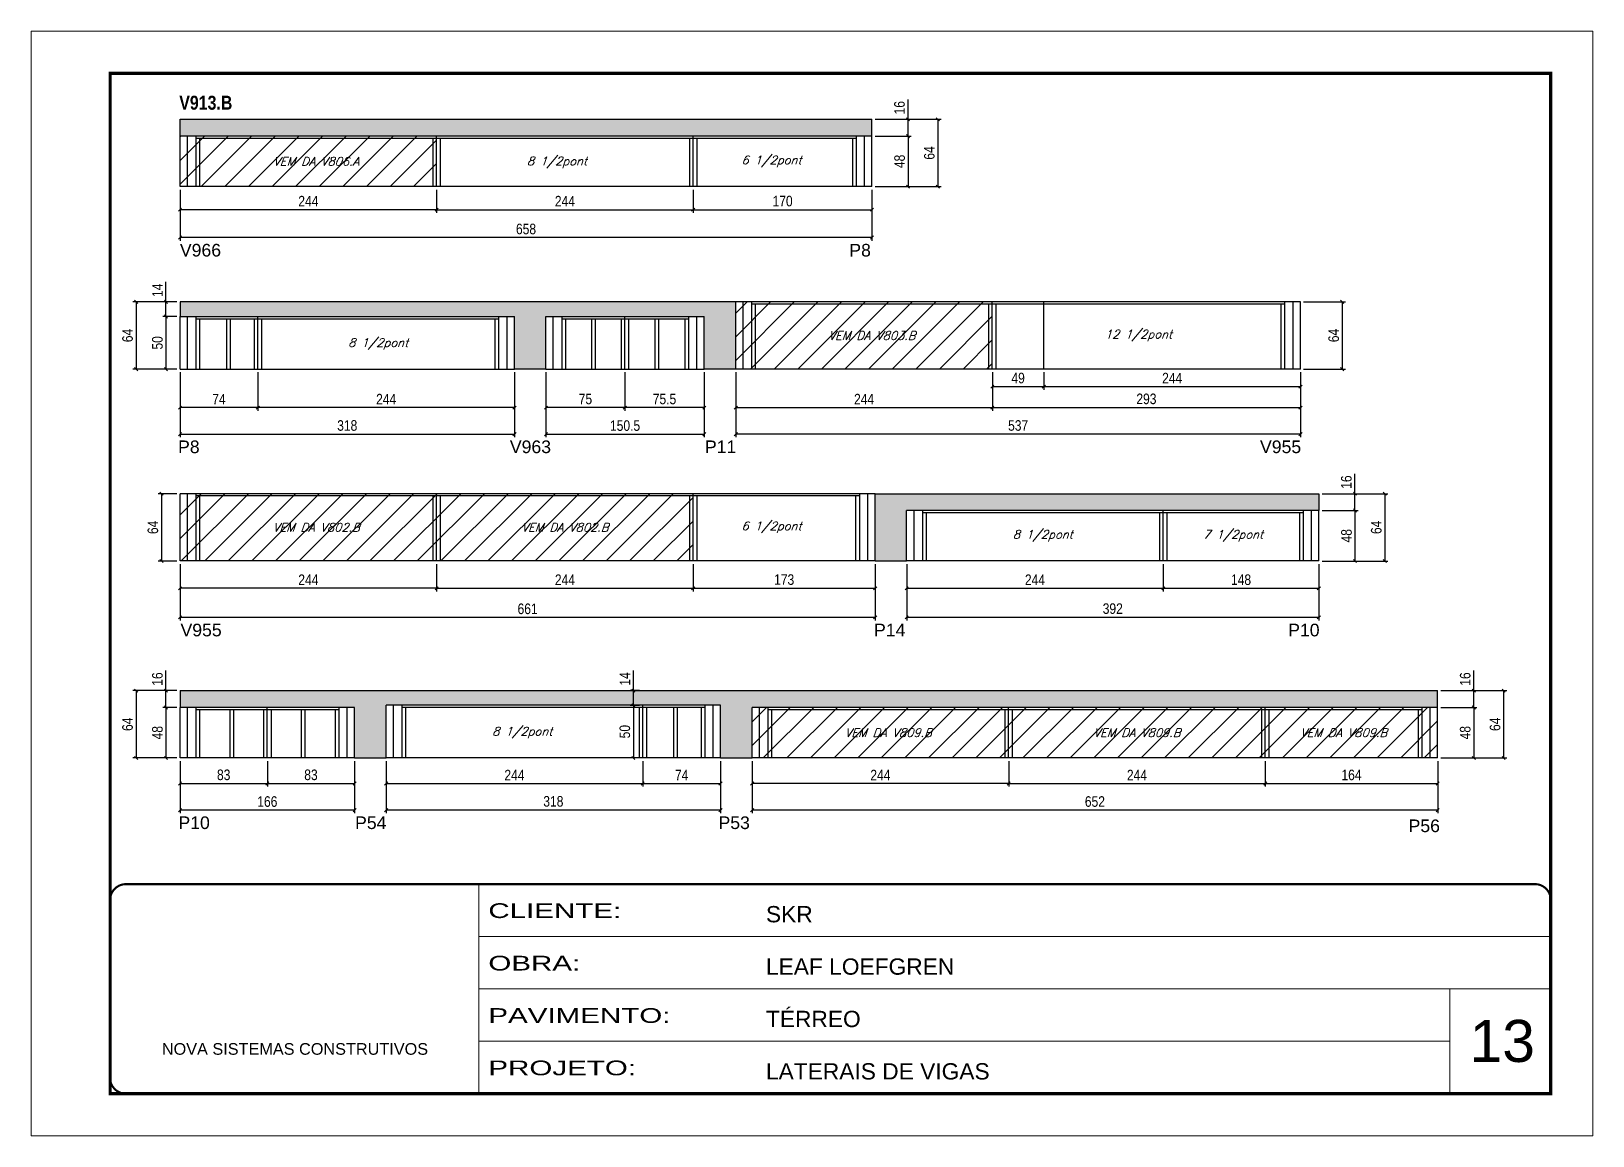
# Model space of a CAD drawing. Extents: x 3309 to 9563, y -2522 to 14608.
# Drawn here: x 3309 to 4794, y 10112 to 11162 of the extents above; entities that cross this region are included whole.
import ezdxf

# ---------------------------------------------------------------- set-up
doc = ezdxf.new("R2010")
doc.units = 0
doc.linetypes.add('CONTINUO', pattern=[0])
doc.linetypes.add('DASHED', pattern=[0.75, 0.5, -0.25])
for name, color, linetype in [('5', 5, 'Continuous'), ('COTA', 241, 'Continuous'), ('NOMENCLATURA', 7, 'Continuous'), ('Painéis', 200, 'Continuous'), ('SARR_2.2x7', 40, 'Continuous'), ('SARR_3.5x7', 81, 'Continuous'), ('texto', 7, 'Continuous')]:
    doc.layers.add(name, color=color, linetype=linetype)
for name, color, linetype, lineweight in [('CARIMBO', 255, 'Continuous', 9), ('Folhas', 255, 'Continuous', 9), ('Hachura', 251, 'Continuous', 9), ('SARRAFO DE PRESSAO', 251, 'DASHED', 9)]:
    doc.layers.add(name, color=color, linetype=linetype, lineweight=lineweight)
doc.styles.add('ARIAL', font='arial.ttf')
doc.styles.add('COTA TECNICA', font='techl___.ttf', dxfattribs={"height": 10})
doc.styles.add('Romans', font='romans.shx')
doc.styles.get("Standard").update_dxf_attribs({"font": 'arial.ttf'})
doc.styles.add('TECNICA', font='techb___.ttf', dxfattribs={"height": 10})
doc.styles.add('Tecnologia', font='')
doc.styles.get('Tecnologia').set_extended_font_data('Forgotten Futurist')
doc.dimstyles.new('PAINEL', dxfattribs={"dimtxt": 10, "dimasz": 3, "dimexe": 3, "dimexo": 3, "dimgap": 3, "dimtad": 1, "dimdec": 1, "dimzin": 12, "dimdsep": 46, "dimtxsty": 'COTA TECNICA', "dimblk1": 'OBLIQUE', "dimblk2": 'OBLIQUE', "dimsah": 1, "dimcen": 0.9, "dimclrd": 4, "dimclre": 4, "dimclrt": 240, "dimadec": 1, "dimazin": 3, "dimtfac": 1, "dimtdec": 1, "dimtmove": 0, "dimatfit": 3, "dimfxl": 1, "dimtolj": 1, "dimtzin": 12, "dimarcsym": 0})
pattern_1 = [(50, (-41.846, 0), (5.46554, -0.4781726), [0.5715, -6.2865]), (355, (-41.846, 0), (-1.0573026, 5.7317054), [0.4572, -5.0292175]), (100.451445, (-41.3905, -0.04), (4.4082374, 5.2535326), [0.4857003, -5.3427073]), (46.1842, (-41.846, 1.524), (8.1323712, -1.26127), [0.85725, -9.42975]), (96.63556, (-41.168, 1.419), (7.122124, 7.422784), [0.7285507, -8.014068]), (351.18415, (-41.846, 1.524), (7.122124, 7.422784), [0.685799, -7.543792]), (21, (-41.084, 1.143), (4.5484317, -3.067956), [0.5715, -6.2865]), (326, (-41.084, 1.143), (1.8540609, 5.525639), [0.4572, -5.0292]), (71.451445, (-40.705, 0.8873), (6.4024926, 2.457683), [0.4857003, -5.342698]), (37.5, (-41.846, 0), (0.0926581, 2.53665117), [0, -4.96824, 0, -5.1054, 0, -5.04825]), (7.5, (-41.846, 0), (2.0045899, 3.00541724), [0, -2.91084, 0, -4.85394, 0, -1.92405]), (327.5, (-43.5452, 0), (4.06771786, -0.17186232), [0, -1.905, 0, -5.9436, 0, -7.8867]), (317.5, (-44.3072, 0), (4.4438754, 0.7627947), [0, -2.4765, 0, -3.94716, 0, -5.6007])]

msp = doc.modelspace()

# ---------------------------------------------------------------- texts
at = {"layer": '5', "linetype": 'Continuous'}
for s, rotation, p in [('V966', 359.99996, (3450.74, 10947.98)), ('P8', 359.99996, (4087.38, 10947.98)), ('P8', 0.00004, (3449.01, 10761.08)), ('V963', 0.00004, (3764.55, 10761.08)), ('P11', 0.00004, (3950.06, 10761.08)), ('V955', 0.00004, (4477.92, 10761.08)), ('V955', 0.00004, (3451.34, 10586.89)), ('P14', 0.00004, (4110.88, 10586.89)), ('P10', 359.99996, (4504.73, 10586.89)), ('P10', 359.99996, (3449.36, 10403.71)), ('P54', 359.99996, (3617.33, 10403.71)), ('P53', 359.99996, (3962.96, 10403.71)), ('P56', 359.99996, (4619.21, 10400.79))]:
    msp.add_text(s, height=12, rotation=rotation, dxfattribs=at).set_placement(p)
at = {"layer": 'CARIMBO', "style": 'ARIAL'}
msp.add_text('13', height=40, dxfattribs=at).set_placement((4677.23, 10182.28))
at = {"layer": 'NOMENCLATURA', "style": 'TECNICA'}
msp.add_text('V913.B', height=13.2, dxfattribs=at).set_placement((3450.17, 11087.59))
at = {"layer": 'texto', "color": 2, "char_height": 8, "attachment_point": 5, "style": 'Romans'}
for s, insert in [('{\\Q19;\\C256;VEM DA V806.A}', (3580.39, 11038.41)), ('{\\Q19;\\C256;8 1/2pont}', (3809.39, 11037.41)), ('{\\Q19;\\C256;6 1/2pont}', (4013.39, 11038.41)), ('{\\Q19;\\C256;8 1/2pont}', (3639.35, 10864.86)), ('{\\Q19;\\C256;VEM DA V803.B}', (4108.85, 10872.86)), ('{\\Q19;\\C256;12 1/2pont}', (4362.35, 10872.86)), ('{\\Q19;\\C256;VEM DA V802.B}', (3580.39, 10690.53)), ('{\\Q19;\\C256;VEM DA V802.B}', (3816.89, 10690.53)), ('{\\Q19;\\C256;6 1/2pont}', (4013.39, 10690.53)), ('{\\Q19;\\C256;8 1/2pont}', (4271.39, 10682.53)), ('{\\Q19;\\C256;7 1/2pont}', (4452.39, 10682.53)), ('{\\Q19;\\C256;8 1/2pont}', (3776.39, 10495.33)), ('{\\Q19;\\C256;VEM DA V809.B}', (4124.35, 10495.33)), ('{\\Q19;\\C256;VEM DA V809.B}', (4360.85, 10495.33)), ('{\\Q19;\\C256;VEM DA V809.B}', (4557.35, 10495.33))]:
    msp.add_mtext(s, dxfattribs=dict(at, insert=insert))

# ---------------------------------------------------------------- blocks, each defined once
blk = doc.blocks.new('9999999999')
at = {"color": 30, "linetype": 'CONTINUO'}
for p, q in [((98564.6, 34230.2), (98564.6, 34429.4)), ((98564.6, 34379.6), (99584, 34379.6)), ((98564.6, 34329.8), (99488, 34329.8)), ((99584, 34329.8), (99488, 34329.8)), ((99488, 34329.8), (99488, 34230.2)), ((98564.6, 34280), (99488, 34280))]:
    blk.add_line(p, q, dxfattribs=at)
at = {"color": 30, "linetype": 'CONTINUO', "const_width": 2}
blk.add_lwpolyline([(99584, 34230.2), (99584, 34414.4, 0.414214), (99569, 34429.4), (98229, 34429.4, 0.414214), (98214, 34414.4), (98214, 34245.2, 0.414214), (98229, 34230.2), (99584, 34230.2)], format="xyb", dxfattribs=at)
at = {"layer": 'Folhas'}
blk.add_lwpolyline([(98139, 34190.2), (99624, 34190.2), (99624, 35240.2), (98139, 35240.2)], close=True, dxfattribs=at)
at = {"layer": 'Folhas', "color": 30, "const_width": 3}
blk.add_lwpolyline([(98214, 34230.2), (99584, 34230.2), (99584, 35200.2), (98214, 35200.2)], close=True, dxfattribs=at)
at = {"color": 7, "linetype": 'Continuous', "ltscale": 5, "style": 'ARIAL'}
for s, height, p in [('SKR', 15.48, (98837.7, 34393.1)), ('LEAF LOEFGREN', 15.483, (98837.7, 34343.3)), ('TÉRREO', 15.48, (98837.7, 34293.5)), ('NOVA SISTEMAS CONSTRUTIVOS', 11.059, (98263.2, 34267.2)), ('LATERAIS DE VIGAS', 15.483, (98837.7, 34243.7))]:
    blk.add_text(s, height=height, dxfattribs=at).set_placement(p)
at = {"layer": 'Folhas', "color": 7, "style": 'Tecnologia', "width": 1.5}
for s, p in [('CLIENTE:', (98573.7, 34397.2)), ('OBRA:', (98573.7, 34347.3)), ('PAVIMENTO:', (98573.7, 34297.5)), ('PROJETO:', (98573.7, 34247.7))]:
    blk.add_text(s, height=14, dxfattribs=at).set_placement(p)
blk = doc.blocks.new('_Oblique')
at = {"color": 0, "linetype": 'ByBlock', "lineweight": -2}
blk.add_line((-0.5, -0.5), (0.5, 0.5), dxfattribs=at)
blk = doc.blocks.new('*D1530')
at = {"layer": 'COTA', "color": 4, "linetype": 'ByBlock', "lineweight": -2, "transparency": 16777216}
for p, q in [((3450.9, 11011.4), (3450.9, 10989.5)), ((3694.9, 11011.4), (3694.9, 10989.5)), ((3694.9, 10992.5), (3450.9, 10992.5))]:
    blk.add_line(p, q, dxfattribs=at)
at = {"layer": 'Defpoints', "color": 0, "linetype": 'ByBlock', "transparency": 16777216}
for p in [(3450.9, 11014.4), (3694.9, 11014.4), (3450.9, 10992.5)]:
    blk.add_point(p, dxfattribs=at)
at = {"layer": 'COTA', "color": 4, "linetype": 'ByBlock', "lineweight": -2, "transparency": 16777216, "xscale": 3, "yscale": 3, "zscale": 3, "rotation": 180}
blk.add_blockref('_Oblique', (3450.9, 10992.5), dxfattribs=at)
at = {"layer": 'COTA', "color": 4, "linetype": 'ByBlock', "lineweight": -2, "transparency": 16777216, "xscale": 3, "yscale": 3, "zscale": 3}
blk.add_blockref('_Oblique', (3694.9, 10992.5), dxfattribs=at)
at = {"layer": 'COTA', "color": 240, "linetype": 'ByBlock', "transparency": 16777216, "insert": (3572.9, 11000.6), "char_height": 10, "attachment_point": 5, "style": 'COTA TECNICA'}
blk.add_mtext('\\A1;244', dxfattribs=at)
blk = doc.blocks.new('*D1533')
at = {"layer": 'COTA', "color": 4, "linetype": 'ByBlock', "lineweight": -2, "transparency": 16777216}
for p, q in [((3450.9, 11011.4), (3450.9, 10963)), ((4108.9, 11011.4), (4108.9, 10963)), ((4108.9, 10966), (3450.9, 10966))]:
    blk.add_line(p, q, dxfattribs=at)
at = {"layer": 'Defpoints', "color": 0, "linetype": 'ByBlock', "transparency": 16777216}
for p in [(3450.9, 11014.4), (4108.9, 11014.4), (3450.9, 10966)]:
    blk.add_point(p, dxfattribs=at)
at = {"layer": 'COTA', "color": 4, "linetype": 'ByBlock', "lineweight": -2, "transparency": 16777216, "xscale": 3, "yscale": 3, "zscale": 3, "rotation": 180}
blk.add_blockref('_Oblique', (3450.9, 10966), dxfattribs=at)
at = {"layer": 'COTA', "color": 4, "linetype": 'ByBlock', "lineweight": -2, "transparency": 16777216, "xscale": 3, "yscale": 3, "zscale": 3}
blk.add_blockref('_Oblique', (4108.9, 10966), dxfattribs=at)
at = {"layer": 'COTA', "color": 240, "linetype": 'ByBlock', "transparency": 16777216, "insert": (3779.9, 10974.1), "char_height": 10, "attachment_point": 5, "style": 'COTA TECNICA'}
blk.add_mtext('\\A1;658', dxfattribs=at)
blk = doc.blocks.new('*D1531')
at = {"layer": 'COTA', "color": 4, "lineweight": -2, "transparency": 16777216}
for p, q in [((3694.9, 11011.4), (3694.9, 10989.5)), ((3938.9, 11011.4), (3938.9, 10989.5)), ((3694.9, 10992.5), (3938.9, 10992.5))]:
    blk.add_line(p, q, dxfattribs=at)
at = {"layer": 'Defpoints', "color": 0, "transparency": 16777216}
for p in [(3694.9, 11014.4, 0), (3938.9, 11014.4, 0), (3938.9, 10992.5)]:
    blk.add_point(p, dxfattribs=at)
at = {"layer": 'COTA', "color": 4, "lineweight": -2, "transparency": 16777216, "xscale": 3, "yscale": 3, "zscale": 3, "rotation": 180}
blk.add_blockref('_Oblique', (3694.9, 10992.5), dxfattribs=at)
at = {"layer": 'COTA', "color": 4, "lineweight": -2, "transparency": 16777216, "xscale": 3, "yscale": 3, "zscale": 3}
blk.add_blockref('_Oblique', (3938.9, 10992.5), dxfattribs=at)
at = {"layer": 'COTA', "color": 240, "transparency": 16777216, "insert": (3816.9, 11000.6), "char_height": 10, "attachment_point": 5, "style": 'COTA TECNICA'}
blk.add_mtext('\\A1;244', dxfattribs=at)
blk = doc.blocks.new('*D1532')
at = {"layer": 'COTA', "color": 4, "lineweight": -2, "transparency": 16777216}
for p, q in [((4111.9, 11078.4), (4174.6, 11078.4)), ((4171.6, 11078.4), (4171.6, 11014.4)), ((4111.9, 11014.4), (4174.6, 11014.4))]:
    blk.add_line(p, q, dxfattribs=at)
at = {"layer": 'Defpoints', "color": 0, "transparency": 16777216}
for p in [(4108.9, 11078.4, 0), (4108.9, 11014.4, 0), (4171.6, 11014.4)]:
    blk.add_point(p, dxfattribs=at)
at = {"layer": 'COTA', "color": 4, "lineweight": -2, "transparency": 16777216, "xscale": 3, "yscale": 3, "zscale": 3}
for p, rotation in [((4171.6, 11078.4), 90), ((4171.6, 11014.4), 270)]:
    blk.add_blockref('_Oblique', p, dxfattribs=dict(at, rotation=rotation))
at = {"layer": 'COTA', "color": 240, "transparency": 16777216, "insert": (4163.5, 11046.4), "char_height": 10, "attachment_point": 5, "rotation": 90, "style": 'COTA TECNICA'}
blk.add_mtext('\\A1;64', dxfattribs=at)
blk = doc.blocks.new('*D1534')
at = {"layer": 'COTA', "color": 4, "lineweight": -2, "transparency": 16777216}
for p, q in [((3938.9, 11011.4), (3938.9, 10989.5)), ((4108.9, 11011.4), (4108.9, 10989.5)), ((3938.9, 10992.5), (4108.9, 10992.5))]:
    blk.add_line(p, q, dxfattribs=at)
at = {"layer": 'Defpoints', "color": 0, "transparency": 16777216}
for p in [(3938.9, 11014.4, 0), (4108.9, 11014.4, 0), (4108.9, 10992.5)]:
    blk.add_point(p, dxfattribs=at)
at = {"layer": 'COTA', "color": 4, "lineweight": -2, "transparency": 16777216, "xscale": 3, "yscale": 3, "zscale": 3, "rotation": 180}
blk.add_blockref('_Oblique', (3938.9, 10992.5), dxfattribs=at)
at = {"layer": 'COTA', "color": 4, "lineweight": -2, "transparency": 16777216, "xscale": 3, "yscale": 3, "zscale": 3}
blk.add_blockref('_Oblique', (4108.9, 10992.5), dxfattribs=at)
at = {"layer": 'COTA', "color": 240, "transparency": 16777216, "insert": (4023.9, 11000.6), "char_height": 10, "attachment_point": 5, "style": 'COTA TECNICA'}
blk.add_mtext('\\A1;170', dxfattribs=at)
blk = doc.blocks.new('*D1535')
at = {"layer": 'COTA', "color": 4, "lineweight": -2, "transparency": 16777216}
for p, q in [((4111.9, 11062.4), (4146.2, 11062.4)), ((4143.2, 11062.4), (4143.2, 11014.4)), ((4111.9, 11014.4), (4146.2, 11014.4))]:
    blk.add_line(p, q, dxfattribs=at)
at = {"layer": 'Defpoints', "color": 0, "transparency": 16777216}
for p in [(4108.9, 11062.4, 0), (4108.9, 11014.4, 0), (4143.2, 11014.4)]:
    blk.add_point(p, dxfattribs=at)
at = {"layer": 'COTA', "color": 4, "lineweight": -2, "transparency": 16777216, "xscale": 3, "yscale": 3, "zscale": 3}
for p, rotation in [((4143.2, 11062.4), 90), ((4143.2, 11014.4), 270)]:
    blk.add_blockref('_Oblique', p, dxfattribs=dict(at, rotation=rotation))
at = {"layer": 'COTA', "color": 240, "transparency": 16777216, "insert": (4135.2, 11038.4), "char_height": 10, "attachment_point": 5, "rotation": 90, "style": 'COTA TECNICA'}
blk.add_mtext('\\A1;48', dxfattribs=at)
blk = doc.blocks.new('*D1536')
at = {"layer": 'COTA', "color": 4, "lineweight": -2, "transparency": 16777216}
for p, q in [((4143.2, 11078.4), (4143.2, 11097.4)), ((4111.9, 11078.4), (4146.2, 11078.4)), ((4143.2, 11062.4), (4143.2, 11078.4)), ((4111.9, 11062.4), (4146.2, 11062.4))]:
    blk.add_line(p, q, dxfattribs=at)
at = {"layer": 'Defpoints', "color": 0, "transparency": 16777216}
for p in [(4108.9, 11078.4, 0), (4143.2, 11078.4), (4108.9, 11062.4, 0)]:
    blk.add_point(p, dxfattribs=at)
at = {"layer": 'COTA', "color": 4, "lineweight": -2, "transparency": 16777216, "xscale": 3, "yscale": 3, "zscale": 3}
for p, rotation in [((4143.2, 11078.4), 90), ((4143.2, 11062.4), 270)]:
    blk.add_blockref('_Oblique', p, dxfattribs=dict(at, rotation=rotation))
at = {"layer": 'COTA', "color": 240, "transparency": 16777216, "insert": (4135.1, 11089.4), "char_height": 10, "attachment_point": 5, "rotation": 90, "style": 'COTA TECNICA'}
blk.add_mtext('\\A1;16', dxfattribs=at)
blk = doc.blocks.new('*D1540')
at = {"layer": 'COTA', "color": 4, "linetype": 'ByBlock', "lineweight": -2, "transparency": 16777216}
for p, q in [((3798.9, 10837.9), (3798.9, 10776.1)), ((3949.4, 10837.9), (3949.4, 10776.1)), ((3798.9, 10779.1), (3949.4, 10779.1))]:
    blk.add_line(p, q, dxfattribs=at)
at = {"layer": 'Defpoints', "color": 0, "linetype": 'ByBlock', "transparency": 16777216}
for p in [(3798.9, 10840.9), (3949.4, 10840.9), (3949.4, 10779.1)]:
    blk.add_point(p, dxfattribs=at)
at = {"layer": 'COTA', "color": 4, "linetype": 'ByBlock', "lineweight": -2, "transparency": 16777216, "xscale": 3, "yscale": 3, "zscale": 3, "rotation": 180}
blk.add_blockref('_Oblique', (3798.9, 10779.1), dxfattribs=at)
at = {"layer": 'COTA', "color": 4, "linetype": 'ByBlock', "lineweight": -2, "transparency": 16777216, "xscale": 3, "yscale": 3, "zscale": 3}
blk.add_blockref('_Oblique', (3949.4, 10779.1), dxfattribs=at)
at = {"layer": 'COTA', "color": 240, "linetype": 'ByBlock', "transparency": 16777216, "insert": (3874.1, 10787.2), "char_height": 10, "attachment_point": 5, "style": 'COTA TECNICA'}
blk.add_mtext('\\A1;150.5', dxfattribs=at)
blk = doc.blocks.new('*D1541')
at = {"layer": 'COTA', "color": 4, "lineweight": -2, "transparency": 16777216}
for p, q in [((3873.9, 10837.9), (3873.9, 10801.3)), ((3949.4, 10837.9), (3949.4, 10801.3)), ((3949.4, 10804.3), (3873.9, 10804.3))]:
    blk.add_line(p, q, dxfattribs=at)
at = {"layer": 'Defpoints', "color": 0, "transparency": 16777216}
for p in [(3873.9, 10840.9), (3949.4, 10840.9), (3873.9, 10804.3)]:
    blk.add_point(p, dxfattribs=at)
at = {"layer": 'COTA', "color": 4, "lineweight": -2, "transparency": 16777216, "xscale": 3, "yscale": 3, "zscale": 3, "rotation": 180}
blk.add_blockref('_Oblique', (3873.9, 10804.3), dxfattribs=at)
at = {"layer": 'COTA', "color": 4, "lineweight": -2, "transparency": 16777216, "xscale": 3, "yscale": 3, "zscale": 3}
blk.add_blockref('_Oblique', (3949.4, 10804.3), dxfattribs=at)
at = {"layer": 'COTA', "color": 240, "transparency": 16777216, "insert": (3911.6, 10812.5), "char_height": 10, "attachment_point": 5, "style": 'COTA TECNICA'}
blk.add_mtext('\\A1;75.5', dxfattribs=at)
blk = doc.blocks.new('*D1542')
at = {"layer": 'COTA', "color": 4, "lineweight": -2, "transparency": 16777216}
for p, q in [((3798.9, 10837.9), (3798.9, 10801.3)), ((3873.9, 10837.9), (3873.9, 10801.3)), ((3873.9, 10804.3), (3798.9, 10804.3))]:
    blk.add_line(p, q, dxfattribs=at)
at = {"layer": 'Defpoints', "color": 0, "transparency": 16777216}
for p in [(3798.9, 10840.9), (3873.9, 10840.9), (3798.9, 10804.3)]:
    blk.add_point(p, dxfattribs=at)
at = {"layer": 'COTA', "color": 4, "lineweight": -2, "transparency": 16777216, "xscale": 3, "yscale": 3, "zscale": 3, "rotation": 180}
blk.add_blockref('_Oblique', (3798.9, 10804.3), dxfattribs=at)
at = {"layer": 'COTA', "color": 4, "lineweight": -2, "transparency": 16777216, "xscale": 3, "yscale": 3, "zscale": 3}
blk.add_blockref('_Oblique', (3873.9, 10804.3), dxfattribs=at)
at = {"layer": 'COTA', "color": 240, "transparency": 16777216, "insert": (3836.4, 10812.5), "char_height": 10, "attachment_point": 5, "style": 'COTA TECNICA'}
blk.add_mtext('\\A1;75', dxfattribs=at)
blk = doc.blocks.new('*D1543')
at = {"layer": 'COTA', "color": 4, "linetype": 'ByBlock', "lineweight": -2, "transparency": 16777216}
for p, q in [((3450.9, 10837.9), (3450.9, 10776.1)), ((3768.9, 10837.9), (3768.9, 10776.1)), ((3450.9, 10779.1), (3768.9, 10779.1))]:
    blk.add_line(p, q, dxfattribs=at)
at = {"layer": 'Defpoints', "color": 0, "linetype": 'ByBlock', "transparency": 16777216}
for p in [(3450.9, 10840.9), (3768.9, 10840.9), (3768.9, 10779.1)]:
    blk.add_point(p, dxfattribs=at)
at = {"layer": 'COTA', "color": 4, "linetype": 'ByBlock', "lineweight": -2, "transparency": 16777216, "xscale": 3, "yscale": 3, "zscale": 3, "rotation": 180}
blk.add_blockref('_Oblique', (3450.9, 10779.1), dxfattribs=at)
at = {"layer": 'COTA', "color": 4, "linetype": 'ByBlock', "lineweight": -2, "transparency": 16777216, "xscale": 3, "yscale": 3, "zscale": 3}
blk.add_blockref('_Oblique', (3768.9, 10779.1), dxfattribs=at)
at = {"layer": 'COTA', "color": 240, "linetype": 'ByBlock', "transparency": 16777216, "insert": (3609.9, 10787.3), "char_height": 10, "attachment_point": 5, "style": 'COTA TECNICA'}
blk.add_mtext('\\A1;318', dxfattribs=at)
blk = doc.blocks.new('*D1544')
at = {"layer": 'COTA', "color": 4, "lineweight": -2, "transparency": 16777216}
for p, q in [((3524.9, 10837.9), (3524.9, 10801.3)), ((3768.9, 10837.9), (3768.9, 10801.3)), ((3768.9, 10804.3), (3524.9, 10804.3))]:
    blk.add_line(p, q, dxfattribs=at)
at = {"layer": 'Defpoints', "color": 0, "transparency": 16777216}
for p in [(3524.9, 10840.9), (3768.9, 10840.9), (3524.9, 10804.3)]:
    blk.add_point(p, dxfattribs=at)
at = {"layer": 'COTA', "color": 4, "lineweight": -2, "transparency": 16777216, "xscale": 3, "yscale": 3, "zscale": 3, "rotation": 180}
blk.add_blockref('_Oblique', (3524.9, 10804.3), dxfattribs=at)
at = {"layer": 'COTA', "color": 4, "lineweight": -2, "transparency": 16777216, "xscale": 3, "yscale": 3, "zscale": 3}
blk.add_blockref('_Oblique', (3768.9, 10804.3), dxfattribs=at)
at = {"layer": 'COTA', "color": 240, "transparency": 16777216, "insert": (3646.9, 10812.4), "char_height": 10, "attachment_point": 5, "style": 'COTA TECNICA'}
blk.add_mtext('\\A1;244', dxfattribs=at)
blk = doc.blocks.new('*D1545')
at = {"layer": 'COTA', "color": 4, "lineweight": -2, "transparency": 16777216}
for p, q in [((3450.9, 10837.9), (3450.9, 10801.3)), ((3524.9, 10837.9), (3524.9, 10801.3)), ((3524.9, 10804.3), (3450.9, 10804.3))]:
    blk.add_line(p, q, dxfattribs=at)
at = {"layer": 'Defpoints', "color": 0, "transparency": 16777216}
for p in [(3450.9, 10840.9), (3524.9, 10840.9), (3450.9, 10804.3)]:
    blk.add_point(p, dxfattribs=at)
at = {"layer": 'COTA', "color": 4, "lineweight": -2, "transparency": 16777216, "xscale": 3, "yscale": 3, "zscale": 3, "rotation": 180}
blk.add_blockref('_Oblique', (3450.9, 10804.3), dxfattribs=at)
at = {"layer": 'COTA', "color": 4, "lineweight": -2, "transparency": 16777216, "xscale": 3, "yscale": 3, "zscale": 3}
blk.add_blockref('_Oblique', (3524.9, 10804.3), dxfattribs=at)
at = {"layer": 'COTA', "color": 240, "transparency": 16777216, "insert": (3487.9, 10812.4), "char_height": 10, "attachment_point": 5, "style": 'COTA TECNICA'}
blk.add_mtext('\\A1;74', dxfattribs=at)
blk = doc.blocks.new('*D1537')
at = {"layer": 'COTA', "color": 4, "lineweight": -2, "transparency": 16777216}
for p, q in [((3447.9, 10904.9), (3406.1, 10904.9)), ((3409.1, 10904.9), (3409.1, 10840.9)), ((3447.9, 10840.9), (3406.1, 10840.9))]:
    blk.add_line(p, q, dxfattribs=at)
at = {"layer": 'Defpoints', "color": 0, "transparency": 16777216}
for p in [(3450.9, 10904.9, 0), (3409.1, 10840.9), (3450.9, 10840.9, 0)]:
    blk.add_point(p, dxfattribs=at)
at = {"layer": 'COTA', "color": 4, "lineweight": -2, "transparency": 16777216, "xscale": 3, "yscale": 3, "zscale": 3}
for p, rotation in [((3409.1, 10904.9), 90), ((3409.1, 10840.9), 270)]:
    blk.add_blockref('_Oblique', p, dxfattribs=dict(at, rotation=rotation))
at = {"layer": 'COTA', "color": 240, "transparency": 16777216, "insert": (3401, 10872.9), "char_height": 10, "attachment_point": 5, "rotation": 90, "style": 'COTA TECNICA'}
blk.add_mtext('\\A1;64', dxfattribs=at)
blk = doc.blocks.new('*D1538')
at = {"layer": 'COTA', "color": 4, "lineweight": -2, "transparency": 16777216}
for p, q in [((3447.9, 10890.9), (3434.5, 10890.9)), ((3437.5, 10890.9), (3437.5, 10840.9)), ((3447.9, 10840.9), (3434.5, 10840.9))]:
    blk.add_line(p, q, dxfattribs=at)
at = {"layer": 'Defpoints', "color": 0, "transparency": 16777216}
for p in [(3450.9, 10890.9, 0), (3437.5, 10840.9), (3450.9, 10840.9, 0)]:
    blk.add_point(p, dxfattribs=at)
at = {"layer": 'COTA', "color": 4, "lineweight": -2, "transparency": 16777216, "xscale": 3, "yscale": 3, "zscale": 3}
for p, rotation in [((3437.5, 10890.9), 90), ((3437.5, 10840.9), 270)]:
    blk.add_blockref('_Oblique', p, dxfattribs=dict(at, rotation=rotation))
at = {"layer": 'COTA', "color": 240, "transparency": 16777216, "insert": (3429.4, 10865.9), "char_height": 10, "attachment_point": 5, "rotation": 90, "style": 'COTA TECNICA'}
blk.add_mtext('\\A1;50', dxfattribs=at)
blk = doc.blocks.new('*D1539')
at = {"layer": 'COTA', "color": 4, "lineweight": -2, "transparency": 16777216}
for p, q in [((3437.5, 10904.9), (3437.5, 10924)), ((3447.9, 10904.9), (3434.5, 10904.9)), ((3437.5, 10890.9), (3437.5, 10904.9)), ((3447.9, 10890.9), (3434.5, 10890.9))]:
    blk.add_line(p, q, dxfattribs=at)
at = {"layer": 'Defpoints', "color": 0, "transparency": 16777216}
for p in [(3437.5, 10904.9), (3450.9, 10904.9, 0), (3450.9, 10890.9, 0)]:
    blk.add_point(p, dxfattribs=at)
at = {"layer": 'COTA', "color": 4, "lineweight": -2, "transparency": 16777216, "xscale": 3, "yscale": 3, "zscale": 3}
for p, rotation in [((3437.5, 10904.9), 90), ((3437.5, 10890.9), 270)]:
    blk.add_blockref('_Oblique', p, dxfattribs=dict(at, rotation=rotation))
at = {"layer": 'COTA', "color": 240, "transparency": 16777216, "insert": (3429.4, 10915.9), "char_height": 10, "attachment_point": 5, "rotation": 90, "style": 'COTA TECNICA'}
blk.add_mtext('\\A1;14', dxfattribs=at)
blk = doc.blocks.new('*D1546')
at = {"layer": 'COTA', "color": 4, "linetype": 'ByBlock', "lineweight": -2, "transparency": 16777216}
for p, q in [((3979.4, 10837.9), (3979.4, 10776.1)), ((4516.4, 10837.9), (4516.4, 10776.1)), ((4516.4, 10779.1), (3979.4, 10779.1))]:
    blk.add_line(p, q, dxfattribs=at)
at = {"layer": 'Defpoints', "color": 0, "linetype": 'ByBlock', "transparency": 16777216}
for p in [(3979.4, 10840.9), (4516.4, 10840.9), (3979.4, 10779.1)]:
    blk.add_point(p, dxfattribs=at)
at = {"layer": 'COTA', "color": 4, "linetype": 'ByBlock', "lineweight": -2, "transparency": 16777216, "xscale": 3, "yscale": 3, "zscale": 3, "rotation": 180}
blk.add_blockref('_Oblique', (3979.4, 10779.1), dxfattribs=at)
at = {"layer": 'COTA', "color": 4, "linetype": 'ByBlock', "lineweight": -2, "transparency": 16777216, "xscale": 3, "yscale": 3, "zscale": 3}
blk.add_blockref('_Oblique', (4516.4, 10779.1), dxfattribs=at)
at = {"layer": 'COTA', "color": 240, "linetype": 'ByBlock', "transparency": 16777216, "insert": (4247.9, 10787.3), "char_height": 10, "attachment_point": 5, "style": 'COTA TECNICA'}
blk.add_mtext('\\A1;537', dxfattribs=at)
blk = doc.blocks.new('*D1547')
at = {"layer": 'COTA', "color": 4, "lineweight": -2, "transparency": 16777216}
for p, q in [((3979.4, 10837.9), (3979.4, 10801.3)), ((4223.4, 10837.9), (4223.4, 10801.3)), ((3979.4, 10804.3), (4223.4, 10804.3))]:
    blk.add_line(p, q, dxfattribs=at)
at = {"layer": 'Defpoints', "color": 0, "transparency": 16777216}
for p in [(3979.4, 10840.9), (4223.4, 10840.9), (4223.4, 10804.3)]:
    blk.add_point(p, dxfattribs=at)
at = {"layer": 'COTA', "color": 4, "lineweight": -2, "transparency": 16777216, "xscale": 3, "yscale": 3, "zscale": 3, "rotation": 180}
blk.add_blockref('_Oblique', (3979.4, 10804.3), dxfattribs=at)
at = {"layer": 'COTA', "color": 4, "lineweight": -2, "transparency": 16777216, "xscale": 3, "yscale": 3, "zscale": 3}
blk.add_blockref('_Oblique', (4223.4, 10804.3), dxfattribs=at)
at = {"layer": 'COTA', "color": 240, "transparency": 16777216, "insert": (4101.4, 10812.4), "char_height": 10, "attachment_point": 5, "style": 'COTA TECNICA'}
blk.add_mtext('\\A1;244', dxfattribs=at)
blk = doc.blocks.new('*D1548')
at = {"layer": 'COTA', "color": 4, "lineweight": -2, "transparency": 16777216}
for p, q in [((4223.4, 10837.9), (4223.4, 10801.3)), ((4516.4, 10837.9), (4516.4, 10801.3)), ((4223.4, 10804.3), (4516.4, 10804.3))]:
    blk.add_line(p, q, dxfattribs=at)
at = {"layer": 'Defpoints', "color": 0, "transparency": 16777216}
for p in [(4223.4, 10840.9), (4516.4, 10840.9), (4516.4, 10804.3)]:
    blk.add_point(p, dxfattribs=at)
at = {"layer": 'COTA', "color": 4, "lineweight": -2, "transparency": 16777216, "xscale": 3, "yscale": 3, "zscale": 3, "rotation": 180}
blk.add_blockref('_Oblique', (4223.4, 10804.3), dxfattribs=at)
at = {"layer": 'COTA', "color": 4, "lineweight": -2, "transparency": 16777216, "xscale": 3, "yscale": 3, "zscale": 3}
blk.add_blockref('_Oblique', (4516.4, 10804.3), dxfattribs=at)
at = {"layer": 'COTA', "color": 240, "transparency": 16777216, "insert": (4369.9, 10812.6), "char_height": 10, "attachment_point": 5, "style": 'COTA TECNICA'}
blk.add_mtext('\\A1;293', dxfattribs=at)
blk = doc.blocks.new('*D1549')
at = {"layer": 'COTA', "color": 4, "lineweight": -2, "transparency": 16777216}
for p, q in [((4223.4, 10837.9), (4223.4, 10821.3)), ((4272.4, 10837.9), (4272.4, 10821.3)), ((4223.4, 10824.3), (4272.4, 10824.3))]:
    blk.add_line(p, q, dxfattribs=at)
at = {"layer": 'Defpoints', "color": 0, "transparency": 16777216}
for p in [(4223.4, 10840.9), (4272.4, 10840.9), (4272.4, 10824.3)]:
    blk.add_point(p, dxfattribs=at)
at = {"layer": 'COTA', "color": 4, "lineweight": -2, "transparency": 16777216, "xscale": 3, "yscale": 3, "zscale": 3, "rotation": 180}
blk.add_blockref('_Oblique', (4223.4, 10824.3), dxfattribs=at)
at = {"layer": 'COTA', "color": 4, "lineweight": -2, "transparency": 16777216, "xscale": 3, "yscale": 3, "zscale": 3}
blk.add_blockref('_Oblique', (4272.4, 10824.3), dxfattribs=at)
at = {"layer": 'COTA', "color": 240, "transparency": 16777216, "insert": (4247.9, 10832.4), "char_height": 10, "attachment_point": 5, "style": 'COTA TECNICA'}
blk.add_mtext('\\A1;49', dxfattribs=at)
blk = doc.blocks.new('*D1550')
at = {"layer": 'COTA', "color": 4, "lineweight": -2, "transparency": 16777216}
for p, q in [((4272.4, 10837.9), (4272.4, 10821.3)), ((4516.4, 10837.9), (4516.4, 10821.3)), ((4272.4, 10824.3), (4516.4, 10824.3))]:
    blk.add_line(p, q, dxfattribs=at)
at = {"layer": 'Defpoints', "color": 0, "transparency": 16777216}
for p in [(4272.4, 10840.9), (4516.4, 10840.9), (4516.4, 10824.3)]:
    blk.add_point(p, dxfattribs=at)
at = {"layer": 'COTA', "color": 4, "lineweight": -2, "transparency": 16777216, "xscale": 3, "yscale": 3, "zscale": 3, "rotation": 180}
blk.add_blockref('_Oblique', (4272.4, 10824.3), dxfattribs=at)
at = {"layer": 'COTA', "color": 4, "lineweight": -2, "transparency": 16777216, "xscale": 3, "yscale": 3, "zscale": 3}
blk.add_blockref('_Oblique', (4516.4, 10824.3), dxfattribs=at)
at = {"layer": 'COTA', "color": 240, "transparency": 16777216, "insert": (4394.4, 10832.4), "char_height": 10, "attachment_point": 5, "style": 'COTA TECNICA'}
blk.add_mtext('\\A1;244', dxfattribs=at)
blk = doc.blocks.new('*D1551')
at = {"layer": 'COTA', "color": 4, "lineweight": -2, "transparency": 16777216}
for p, q in [((4519.4, 10904.9), (4559.1, 10904.9)), ((4556.1, 10904.9), (4556.1, 10840.9)), ((4519.4, 10840.9), (4559.1, 10840.9))]:
    blk.add_line(p, q, dxfattribs=at)
at = {"layer": 'Defpoints', "color": 0, "transparency": 16777216}
for p in [(4516.4, 10904.9), (4516.4, 10840.9), (4556.1, 10840.9)]:
    blk.add_point(p, dxfattribs=at)
at = {"layer": 'COTA', "color": 4, "lineweight": -2, "transparency": 16777216, "xscale": 3, "yscale": 3, "zscale": 3}
for p, rotation in [((4556.1, 10904.9), 90), ((4556.1, 10840.9), 270)]:
    blk.add_blockref('_Oblique', p, dxfattribs=dict(at, rotation=rotation))
at = {"layer": 'COTA', "color": 240, "transparency": 16777216, "insert": (4548, 10872.9), "char_height": 10, "attachment_point": 5, "rotation": 90, "style": 'COTA TECNICA'}
blk.add_mtext('\\A1;64', dxfattribs=at)
blk = doc.blocks.new('*D1552')
at = {"layer": 'COTA', "color": 4, "linetype": 'ByBlock', "lineweight": -2, "transparency": 16777216}
for p, q in [((3450.9, 10655.5), (3450.9, 10629.6)), ((3694.9, 10655.5), (3694.9, 10629.6)), ((3694.9, 10632.6), (3450.9, 10632.6))]:
    blk.add_line(p, q, dxfattribs=at)
at = {"layer": 'Defpoints', "color": 0, "linetype": 'ByBlock', "transparency": 16777216}
for p in [(3450.9, 10658.5), (3694.9, 10658.5), (3450.9, 10632.6)]:
    blk.add_point(p, dxfattribs=at)
at = {"layer": 'COTA', "color": 4, "linetype": 'ByBlock', "lineweight": -2, "transparency": 16777216, "xscale": 3, "yscale": 3, "zscale": 3, "rotation": 180}
blk.add_blockref('_Oblique', (3450.9, 10632.6), dxfattribs=at)
at = {"layer": 'COTA', "color": 4, "linetype": 'ByBlock', "lineweight": -2, "transparency": 16777216, "xscale": 3, "yscale": 3, "zscale": 3}
blk.add_blockref('_Oblique', (3694.9, 10632.6), dxfattribs=at)
at = {"layer": 'COTA', "color": 240, "linetype": 'ByBlock', "transparency": 16777216, "insert": (3572.9, 10640.7), "char_height": 10, "attachment_point": 5, "style": 'COTA TECNICA'}
blk.add_mtext('\\A1;244', dxfattribs=at)
blk = doc.blocks.new('*D1554')
at = {"layer": 'COTA', "color": 4, "linetype": 'ByBlock', "lineweight": -2, "transparency": 16777216}
for p, q in [((3450.9, 10655.5), (3450.9, 10601.9)), ((4111.9, 10655.5), (4111.9, 10601.9)), ((4111.9, 10604.9), (3450.9, 10604.9))]:
    blk.add_line(p, q, dxfattribs=at)
at = {"layer": 'Defpoints', "color": 0, "linetype": 'ByBlock', "transparency": 16777216}
for p in [(3450.9, 10658.5), (4111.9, 10658.5), (3450.9, 10604.9)]:
    blk.add_point(p, dxfattribs=at)
at = {"layer": 'COTA', "color": 4, "linetype": 'ByBlock', "lineweight": -2, "transparency": 16777216, "xscale": 3, "yscale": 3, "zscale": 3, "rotation": 180}
blk.add_blockref('_Oblique', (3450.9, 10604.9), dxfattribs=at)
at = {"layer": 'COTA', "color": 4, "linetype": 'ByBlock', "lineweight": -2, "transparency": 16777216, "xscale": 3, "yscale": 3, "zscale": 3}
blk.add_blockref('_Oblique', (4111.9, 10604.9), dxfattribs=at)
at = {"layer": 'COTA', "color": 240, "linetype": 'ByBlock', "transparency": 16777216, "insert": (3781.4, 10613), "char_height": 10, "attachment_point": 5, "style": 'COTA TECNICA'}
blk.add_mtext('\\A1;661', dxfattribs=at)
blk = doc.blocks.new('*D1553')
at = {"layer": 'COTA', "color": 4, "lineweight": -2, "transparency": 16777216}
for p, q in [((3694.9, 10655.5), (3694.9, 10629.6)), ((3938.9, 10655.5), (3938.9, 10629.6)), ((3694.9, 10632.6), (3938.9, 10632.6))]:
    blk.add_line(p, q, dxfattribs=at)
at = {"layer": 'Defpoints', "color": 0, "transparency": 16777216}
for p in [(3694.9, 10658.5, 0), (3938.9, 10658.5, 0), (3938.9, 10632.6)]:
    blk.add_point(p, dxfattribs=at)
at = {"layer": 'COTA', "color": 4, "lineweight": -2, "transparency": 16777216, "xscale": 3, "yscale": 3, "zscale": 3, "rotation": 180}
blk.add_blockref('_Oblique', (3694.9, 10632.6), dxfattribs=at)
at = {"layer": 'COTA', "color": 4, "lineweight": -2, "transparency": 16777216, "xscale": 3, "yscale": 3, "zscale": 3}
blk.add_blockref('_Oblique', (3938.9, 10632.6), dxfattribs=at)
at = {"layer": 'COTA', "color": 240, "transparency": 16777216, "insert": (3816.9, 10640.7), "char_height": 10, "attachment_point": 5, "style": 'COTA TECNICA'}
blk.add_mtext('\\A1;244', dxfattribs=at)
blk = doc.blocks.new('*D1555')
at = {"layer": 'COTA', "color": 4, "lineweight": -2, "transparency": 16777216}
for p, q in [((3938.9, 10655.5), (3938.9, 10629.6)), ((4111.9, 10655.5), (4111.9, 10629.6)), ((3938.9, 10632.6), (4111.9, 10632.6))]:
    blk.add_line(p, q, dxfattribs=at)
at = {"layer": 'Defpoints', "color": 0, "transparency": 16777216}
for p in [(3938.9, 10658.5, 0), (4111.9, 10658.5, 0), (4111.9, 10632.6)]:
    blk.add_point(p, dxfattribs=at)
at = {"layer": 'COTA', "color": 4, "lineweight": -2, "transparency": 16777216, "xscale": 3, "yscale": 3, "zscale": 3, "rotation": 180}
blk.add_blockref('_Oblique', (3938.9, 10632.6), dxfattribs=at)
at = {"layer": 'COTA', "color": 4, "lineweight": -2, "transparency": 16777216, "xscale": 3, "yscale": 3, "zscale": 3}
blk.add_blockref('_Oblique', (4111.9, 10632.6), dxfattribs=at)
at = {"layer": 'COTA', "color": 240, "transparency": 16777216, "insert": (4025.4, 10640.8), "char_height": 10, "attachment_point": 5, "style": 'COTA TECNICA'}
blk.add_mtext('\\A1;173', dxfattribs=at)
blk = doc.blocks.new('*D1559')
at = {"layer": 'COTA', "color": 4, "linetype": 'ByBlock', "lineweight": -2, "transparency": 16777216}
for p, q in [((4141.9, 10655.5), (4141.9, 10601.9)), ((4533.9, 10655.5), (4533.9, 10601.9)), ((4533.9, 10604.9), (4141.9, 10604.9))]:
    blk.add_line(p, q, dxfattribs=at)
at = {"layer": 'Defpoints', "color": 0, "linetype": 'ByBlock', "transparency": 16777216}
for p in [(4141.9, 10658.5), (4533.9, 10658.5), (4141.9, 10604.9)]:
    blk.add_point(p, dxfattribs=at)
at = {"layer": 'COTA', "color": 4, "linetype": 'ByBlock', "lineweight": -2, "transparency": 16777216, "xscale": 3, "yscale": 3, "zscale": 3, "rotation": 180}
blk.add_blockref('_Oblique', (4141.9, 10604.9), dxfattribs=at)
at = {"layer": 'COTA', "color": 4, "linetype": 'ByBlock', "lineweight": -2, "transparency": 16777216, "xscale": 3, "yscale": 3, "zscale": 3}
blk.add_blockref('_Oblique', (4533.9, 10604.9), dxfattribs=at)
at = {"layer": 'COTA', "color": 240, "linetype": 'ByBlock', "transparency": 16777216, "insert": (4337.9, 10613.2), "char_height": 10, "attachment_point": 5, "style": 'COTA TECNICA'}
blk.add_mtext('\\A1;392', dxfattribs=at)
blk = doc.blocks.new('*D1560')
at = {"layer": 'COTA', "color": 4, "lineweight": -2, "transparency": 16777216}
for p, q in [((4141.9, 10655.5), (4141.9, 10629.6)), ((4385.9, 10655.5), (4385.9, 10629.6)), ((4141.9, 10632.6), (4385.9, 10632.6))]:
    blk.add_line(p, q, dxfattribs=at)
at = {"layer": 'Defpoints', "color": 0, "transparency": 16777216}
for p in [(4141.9, 10658.5), (4385.9, 10658.5), (4385.9, 10632.6)]:
    blk.add_point(p, dxfattribs=at)
at = {"layer": 'COTA', "color": 4, "lineweight": -2, "transparency": 16777216, "xscale": 3, "yscale": 3, "zscale": 3, "rotation": 180}
blk.add_blockref('_Oblique', (4141.9, 10632.6), dxfattribs=at)
at = {"layer": 'COTA', "color": 4, "lineweight": -2, "transparency": 16777216, "xscale": 3, "yscale": 3, "zscale": 3}
blk.add_blockref('_Oblique', (4385.9, 10632.6), dxfattribs=at)
at = {"layer": 'COTA', "color": 240, "transparency": 16777216, "insert": (4263.9, 10640.7), "char_height": 10, "attachment_point": 5, "style": 'COTA TECNICA'}
blk.add_mtext('\\A1;244', dxfattribs=at)
blk = doc.blocks.new('*D1561')
at = {"layer": 'COTA', "color": 4, "lineweight": -2, "transparency": 16777216}
for p, q in [((4385.9, 10655.5), (4385.9, 10629.6)), ((4533.9, 10655.5), (4533.9, 10629.6)), ((4385.9, 10632.6), (4533.9, 10632.6))]:
    blk.add_line(p, q, dxfattribs=at)
at = {"layer": 'Defpoints', "color": 0, "transparency": 16777216}
for p in [(4385.9, 10658.5), (4533.9, 10658.5), (4533.9, 10632.6)]:
    blk.add_point(p, dxfattribs=at)
at = {"layer": 'COTA', "color": 4, "lineweight": -2, "transparency": 16777216, "xscale": 3, "yscale": 3, "zscale": 3, "rotation": 180}
blk.add_blockref('_Oblique', (4385.9, 10632.6), dxfattribs=at)
at = {"layer": 'COTA', "color": 4, "lineweight": -2, "transparency": 16777216, "xscale": 3, "yscale": 3, "zscale": 3}
blk.add_blockref('_Oblique', (4533.9, 10632.6), dxfattribs=at)
at = {"layer": 'COTA', "color": 240, "transparency": 16777216, "insert": (4459.9, 10640.7), "char_height": 10, "attachment_point": 5, "style": 'COTA TECNICA'}
blk.add_mtext('\\A1;148', dxfattribs=at)
blk = doc.blocks.new('*D1556')
at = {"layer": 'COTA', "color": 4, "lineweight": -2, "transparency": 16777216}
for p, q in [((4536.9, 10722.5), (4599.6, 10722.5)), ((4596.6, 10722.5), (4596.6, 10658.5)), ((4536.9, 10658.5), (4599.6, 10658.5))]:
    blk.add_line(p, q, dxfattribs=at)
at = {"layer": 'Defpoints', "color": 0, "transparency": 16777216}
for p in [(4533.9, 10722.5, 0), (4533.9, 10658.5, 0), (4596.6, 10658.5)]:
    blk.add_point(p, dxfattribs=at)
at = {"layer": 'COTA', "color": 4, "lineweight": -2, "transparency": 16777216, "xscale": 3, "yscale": 3, "zscale": 3}
for p, rotation in [((4596.6, 10722.5), 90), ((4596.6, 10658.5), 270)]:
    blk.add_blockref('_Oblique', p, dxfattribs=dict(at, rotation=rotation))
at = {"layer": 'COTA', "color": 240, "transparency": 16777216, "insert": (4588.5, 10690.5), "char_height": 10, "attachment_point": 5, "rotation": 90, "style": 'COTA TECNICA'}
blk.add_mtext('\\A1;64', dxfattribs=at)
blk = doc.blocks.new('*D1557')
at = {"layer": 'COTA', "color": 4, "lineweight": -2, "transparency": 16777216}
for p, q in [((4536.9, 10706.5), (4571.2, 10706.5)), ((4568.2, 10706.5), (4568.2, 10658.5)), ((4536.9, 10658.5), (4571.2, 10658.5))]:
    blk.add_line(p, q, dxfattribs=at)
at = {"layer": 'Defpoints', "color": 0, "transparency": 16777216}
for p in [(4533.9, 10706.5, 0), (4533.9, 10658.5, 0), (4568.2, 10658.5)]:
    blk.add_point(p, dxfattribs=at)
at = {"layer": 'COTA', "color": 4, "lineweight": -2, "transparency": 16777216, "xscale": 3, "yscale": 3, "zscale": 3}
for p, rotation in [((4568.2, 10706.5), 90), ((4568.2, 10658.5), 270)]:
    blk.add_blockref('_Oblique', p, dxfattribs=dict(at, rotation=rotation))
at = {"layer": 'COTA', "color": 240, "transparency": 16777216, "insert": (4560.2, 10682.5), "char_height": 10, "attachment_point": 5, "rotation": 90, "style": 'COTA TECNICA'}
blk.add_mtext('\\A1;48', dxfattribs=at)
blk = doc.blocks.new('*D1558')
at = {"layer": 'COTA', "color": 4, "lineweight": -2, "transparency": 16777216}
for p, q in [((4568.2, 10722.5), (4568.2, 10741.5)), ((4536.9, 10722.5), (4571.2, 10722.5)), ((4568.2, 10706.5), (4568.2, 10722.5)), ((4536.9, 10706.5), (4571.2, 10706.5))]:
    blk.add_line(p, q, dxfattribs=at)
at = {"layer": 'Defpoints', "color": 0, "transparency": 16777216}
for p in [(4533.9, 10722.5, 0), (4568.2, 10722.5), (4533.9, 10706.5, 0)]:
    blk.add_point(p, dxfattribs=at)
at = {"layer": 'COTA', "color": 4, "lineweight": -2, "transparency": 16777216, "xscale": 3, "yscale": 3, "zscale": 3}
for p, rotation in [((4568.2, 10722.5), 90), ((4568.2, 10706.5), 270)]:
    blk.add_blockref('_Oblique', p, dxfattribs=dict(at, rotation=rotation))
at = {"layer": 'COTA', "color": 240, "transparency": 16777216, "insert": (4560.1, 10733.5), "char_height": 10, "attachment_point": 5, "rotation": 90, "style": 'COTA TECNICA'}
blk.add_mtext('\\A1;16', dxfattribs=at)
blk = doc.blocks.new('*D1562')
at = {"layer": 'COTA', "color": 4, "lineweight": -2, "transparency": 16777216}
for p, q in [((3447.9, 10722.5), (3430.2, 10722.5)), ((3433.2, 10722.5), (3433.2, 10658.5)), ((3447.9, 10658.5), (3430.2, 10658.5))]:
    blk.add_line(p, q, dxfattribs=at)
at = {"layer": 'Defpoints', "color": 0, "transparency": 16777216}
for p in [(3450.9, 10722.5), (3433.2, 10658.5), (3450.9, 10658.5)]:
    blk.add_point(p, dxfattribs=at)
at = {"layer": 'COTA', "color": 4, "lineweight": -2, "transparency": 16777216, "xscale": 3, "yscale": 3, "zscale": 3}
for p, rotation in [((3433.2, 10722.5), 90), ((3433.2, 10658.5), 270)]:
    blk.add_blockref('_Oblique', p, dxfattribs=dict(at, rotation=rotation))
at = {"layer": 'COTA', "color": 240, "transparency": 16777216, "insert": (3425.1, 10690.5), "char_height": 10, "attachment_point": 5, "rotation": 90, "style": 'COTA TECNICA'}
blk.add_mtext('\\A1;64', dxfattribs=at)
blk = doc.blocks.new('*D1563')
at = {"layer": 'COTA', "color": 4, "linetype": 'ByBlock', "lineweight": -2, "transparency": 16777216}
for p, q in [((3450.9, 10468.3), (3450.9, 10418.7)), ((3616.9, 10468.3), (3616.9, 10418.7)), ((3616.9, 10421.7), (3450.9, 10421.7))]:
    blk.add_line(p, q, dxfattribs=at)
at = {"layer": 'Defpoints', "color": 0, "linetype": 'ByBlock', "transparency": 16777216}
for p in [(3450.9, 10471.3), (3616.9, 10471.3), (3450.9, 10421.7)]:
    blk.add_point(p, dxfattribs=at)
at = {"layer": 'COTA', "color": 4, "linetype": 'ByBlock', "lineweight": -2, "transparency": 16777216, "xscale": 3, "yscale": 3, "zscale": 3, "rotation": 180}
blk.add_blockref('_Oblique', (3450.9, 10421.7), dxfattribs=at)
at = {"layer": 'COTA', "color": 4, "linetype": 'ByBlock', "lineweight": -2, "transparency": 16777216, "xscale": 3, "yscale": 3, "zscale": 3}
blk.add_blockref('_Oblique', (3616.9, 10421.7), dxfattribs=at)
at = {"layer": 'COTA', "color": 240, "linetype": 'ByBlock', "transparency": 16777216, "insert": (3533.9, 10429.8), "char_height": 10, "attachment_point": 5, "style": 'COTA TECNICA'}
blk.add_mtext('\\A1;166', dxfattribs=at)
blk = doc.blocks.new('*D1564')
at = {"layer": 'COTA', "color": 4, "lineweight": -2, "transparency": 16777216}
for p, q in [((3450.9, 10468.3), (3450.9, 10444)), ((3533.9, 10468.3), (3533.9, 10444)), ((3450.9, 10447), (3533.9, 10447))]:
    blk.add_line(p, q, dxfattribs=at)
at = {"layer": 'Defpoints', "color": 0, "transparency": 16777216}
for p in [(3450.9, 10471.3), (3533.9, 10471.3), (3533.9, 10447)]:
    blk.add_point(p, dxfattribs=at)
at = {"layer": 'COTA', "color": 4, "lineweight": -2, "transparency": 16777216, "xscale": 3, "yscale": 3, "zscale": 3, "rotation": 180}
blk.add_blockref('_Oblique', (3450.9, 10447), dxfattribs=at)
at = {"layer": 'COTA', "color": 4, "lineweight": -2, "transparency": 16777216, "xscale": 3, "yscale": 3, "zscale": 3}
blk.add_blockref('_Oblique', (3533.9, 10447), dxfattribs=at)
at = {"layer": 'COTA', "color": 240, "transparency": 16777216, "insert": (3492.4, 10455.2), "char_height": 10, "attachment_point": 5, "style": 'COTA TECNICA'}
blk.add_mtext('\\A1;83', dxfattribs=at)
blk = doc.blocks.new('*D1565')
at = {"layer": 'COTA', "color": 4, "lineweight": -2, "transparency": 16777216}
for p, q in [((3533.9, 10468.3), (3533.9, 10444)), ((3616.9, 10468.3), (3616.9, 10444)), ((3533.9, 10447), (3616.9, 10447))]:
    blk.add_line(p, q, dxfattribs=at)
at = {"layer": 'Defpoints', "color": 0, "transparency": 16777216}
for p in [(3533.9, 10471.3), (3616.9, 10471.3), (3616.9, 10447)]:
    blk.add_point(p, dxfattribs=at)
at = {"layer": 'COTA', "color": 4, "lineweight": -2, "transparency": 16777216, "xscale": 3, "yscale": 3, "zscale": 3, "rotation": 180}
blk.add_blockref('_Oblique', (3533.9, 10447), dxfattribs=at)
at = {"layer": 'COTA', "color": 4, "lineweight": -2, "transparency": 16777216, "xscale": 3, "yscale": 3, "zscale": 3}
blk.add_blockref('_Oblique', (3616.9, 10447), dxfattribs=at)
at = {"layer": 'COTA', "color": 240, "transparency": 16777216, "insert": (3575.4, 10455.2), "char_height": 10, "attachment_point": 5, "style": 'COTA TECNICA'}
blk.add_mtext('\\A1;83', dxfattribs=at)
blk = doc.blocks.new('*D1566')
at = {"layer": 'COTA', "color": 4, "linetype": 'ByBlock', "lineweight": -2, "transparency": 16777216}
for p, q in [((3646.9, 10468.3), (3646.9, 10418.7)), ((3964.9, 10468.3), (3964.9, 10418.7)), ((3964.9, 10421.7), (3646.9, 10421.7))]:
    blk.add_line(p, q, dxfattribs=at)
at = {"layer": 'Defpoints', "color": 0, "linetype": 'ByBlock', "transparency": 16777216}
for p in [(3646.9, 10471.3), (3964.9, 10471.3), (3646.9, 10421.7)]:
    blk.add_point(p, dxfattribs=at)
at = {"layer": 'COTA', "color": 4, "linetype": 'ByBlock', "lineweight": -2, "transparency": 16777216, "xscale": 3, "yscale": 3, "zscale": 3, "rotation": 180}
blk.add_blockref('_Oblique', (3646.9, 10421.7), dxfattribs=at)
at = {"layer": 'COTA', "color": 4, "linetype": 'ByBlock', "lineweight": -2, "transparency": 16777216, "xscale": 3, "yscale": 3, "zscale": 3}
blk.add_blockref('_Oblique', (3964.9, 10421.7), dxfattribs=at)
at = {"layer": 'COTA', "color": 240, "linetype": 'ByBlock', "transparency": 16777216, "insert": (3805.9, 10430), "char_height": 10, "attachment_point": 5, "style": 'COTA TECNICA'}
blk.add_mtext('\\A1;318', dxfattribs=at)
blk = doc.blocks.new('*D1567')
at = {"layer": 'COTA', "color": 4, "lineweight": -2, "transparency": 16777216}
for p, q in [((3646.9, 10468.3), (3646.9, 10444)), ((3890.9, 10468.3), (3890.9, 10444)), ((3646.9, 10447), (3890.9, 10447))]:
    blk.add_line(p, q, dxfattribs=at)
at = {"layer": 'Defpoints', "color": 0, "transparency": 16777216}
for p in [(3646.9, 10471.3), (3890.9, 10471.3), (3890.9, 10447)]:
    blk.add_point(p, dxfattribs=at)
at = {"layer": 'COTA', "color": 4, "lineweight": -2, "transparency": 16777216, "xscale": 3, "yscale": 3, "zscale": 3, "rotation": 180}
blk.add_blockref('_Oblique', (3646.9, 10447), dxfattribs=at)
at = {"layer": 'COTA', "color": 4, "lineweight": -2, "transparency": 16777216, "xscale": 3, "yscale": 3, "zscale": 3}
blk.add_blockref('_Oblique', (3890.9, 10447), dxfattribs=at)
at = {"layer": 'COTA', "color": 240, "transparency": 16777216, "insert": (3768.9, 10455), "char_height": 10, "attachment_point": 5, "style": 'COTA TECNICA'}
blk.add_mtext('\\A1;244', dxfattribs=at)
blk = doc.blocks.new('*D1568')
at = {"layer": 'COTA', "color": 4, "lineweight": -2, "transparency": 16777216}
for p, q in [((3890.9, 10468.3), (3890.9, 10444)), ((3964.9, 10468.3), (3964.9, 10444)), ((3890.9, 10447), (3964.9, 10447))]:
    blk.add_line(p, q, dxfattribs=at)
at = {"layer": 'Defpoints', "color": 0, "transparency": 16777216}
for p in [(3890.9, 10471.3), (3964.9, 10471.3), (3964.9, 10447)]:
    blk.add_point(p, dxfattribs=at)
at = {"layer": 'COTA', "color": 4, "lineweight": -2, "transparency": 16777216, "xscale": 3, "yscale": 3, "zscale": 3, "rotation": 180}
blk.add_blockref('_Oblique', (3890.9, 10447), dxfattribs=at)
at = {"layer": 'COTA', "color": 4, "lineweight": -2, "transparency": 16777216, "xscale": 3, "yscale": 3, "zscale": 3}
blk.add_blockref('_Oblique', (3964.9, 10447), dxfattribs=at)
at = {"layer": 'COTA', "color": 240, "transparency": 16777216, "insert": (3927.9, 10455), "char_height": 10, "attachment_point": 5, "style": 'COTA TECNICA'}
blk.add_mtext('\\A1;74', dxfattribs=at)
blk = doc.blocks.new('*D1569')
at = {"layer": 'COTA', "color": 4, "lineweight": -2, "transparency": 16777216}
for p, q in [((3447.9, 10535.3), (3406.1, 10535.3)), ((3409.1, 10535.3), (3409.1, 10471.3)), ((3447.9, 10471.3), (3406.1, 10471.3))]:
    blk.add_line(p, q, dxfattribs=at)
at = {"layer": 'Defpoints', "color": 0, "transparency": 16777216}
for p in [(3450.9, 10535.3, 0), (3409.1, 10471.3), (3450.9, 10471.3, 0)]:
    blk.add_point(p, dxfattribs=at)
at = {"layer": 'COTA', "color": 4, "lineweight": -2, "transparency": 16777216, "xscale": 3, "yscale": 3, "zscale": 3}
for p, rotation in [((3409.1, 10535.3), 90), ((3409.1, 10471.3), 270)]:
    blk.add_blockref('_Oblique', p, dxfattribs=dict(at, rotation=rotation))
at = {"layer": 'COTA', "color": 240, "transparency": 16777216, "insert": (3401, 10503.3), "char_height": 10, "attachment_point": 5, "rotation": 90, "style": 'COTA TECNICA'}
blk.add_mtext('\\A1;64', dxfattribs=at)
blk = doc.blocks.new('*D1570')
at = {"layer": 'COTA', "color": 4, "lineweight": -2, "transparency": 16777216}
for p, q in [((3447.9, 10519.3), (3434.5, 10519.3)), ((3437.5, 10519.3), (3437.5, 10471.3)), ((3447.9, 10471.3), (3434.5, 10471.3))]:
    blk.add_line(p, q, dxfattribs=at)
at = {"layer": 'Defpoints', "color": 0, "transparency": 16777216}
for p in [(3450.9, 10519.3, 0), (3437.5, 10471.3), (3450.9, 10471.3, 0)]:
    blk.add_point(p, dxfattribs=at)
at = {"layer": 'COTA', "color": 4, "lineweight": -2, "transparency": 16777216, "xscale": 3, "yscale": 3, "zscale": 3}
for p, rotation in [((3437.5, 10519.3), 90), ((3437.5, 10471.3), 270)]:
    blk.add_blockref('_Oblique', p, dxfattribs=dict(at, rotation=rotation))
at = {"layer": 'COTA', "color": 240, "transparency": 16777216, "insert": (3429.4, 10495.3), "char_height": 10, "attachment_point": 5, "rotation": 90, "style": 'COTA TECNICA'}
blk.add_mtext('\\A1;48', dxfattribs=at)
blk = doc.blocks.new('*D1571')
at = {"layer": 'COTA', "color": 4, "lineweight": -2, "transparency": 16777216}
for p, q in [((3437.5, 10535.3), (3437.5, 10554.3)), ((3447.9, 10535.3), (3434.5, 10535.3)), ((3437.5, 10519.3), (3437.5, 10535.3)), ((3447.9, 10519.3), (3434.5, 10519.3))]:
    blk.add_line(p, q, dxfattribs=at)
at = {"layer": 'Defpoints', "color": 0, "transparency": 16777216}
for p in [(3437.5, 10535.3), (3450.9, 10535.3, 0), (3450.9, 10519.3, 0)]:
    blk.add_point(p, dxfattribs=at)
at = {"layer": 'COTA', "color": 4, "lineweight": -2, "transparency": 16777216, "xscale": 3, "yscale": 3, "zscale": 3}
for p, rotation in [((3437.5, 10535.3), 90), ((3437.5, 10519.3), 270)]:
    blk.add_blockref('_Oblique', p, dxfattribs=dict(at, rotation=rotation))
at = {"layer": 'COTA', "color": 240, "transparency": 16777216, "insert": (3429.4, 10546.3), "char_height": 10, "attachment_point": 5, "rotation": 90, "style": 'COTA TECNICA'}
blk.add_mtext('\\A1;16', dxfattribs=at)
blk = doc.blocks.new('*D1572')
at = {"layer": 'COTA', "color": 4, "linetype": 'ByBlock', "lineweight": -2, "transparency": 16777216}
for p, q in [((3994.9, 10468.3), (3994.9, 10444)), ((4238.9, 10468.3), (4238.9, 10444)), ((4238.9, 10447), (3994.9, 10447))]:
    blk.add_line(p, q, dxfattribs=at)
at = {"layer": 'Defpoints', "color": 0, "linetype": 'ByBlock', "transparency": 16777216}
for p in [(3994.9, 10471.3), (4238.9, 10471.3), (3994.9, 10447)]:
    blk.add_point(p, dxfattribs=at)
at = {"layer": 'COTA', "color": 4, "linetype": 'ByBlock', "lineweight": -2, "transparency": 16777216, "xscale": 3, "yscale": 3, "zscale": 3, "rotation": 180}
blk.add_blockref('_Oblique', (3994.9, 10447), dxfattribs=at)
at = {"layer": 'COTA', "color": 4, "linetype": 'ByBlock', "lineweight": -2, "transparency": 16777216, "xscale": 3, "yscale": 3, "zscale": 3}
blk.add_blockref('_Oblique', (4238.9, 10447), dxfattribs=at)
at = {"layer": 'COTA', "color": 240, "linetype": 'ByBlock', "transparency": 16777216, "insert": (4116.9, 10455), "char_height": 10, "attachment_point": 5, "style": 'COTA TECNICA'}
blk.add_mtext('\\A1;244', dxfattribs=at)
blk = doc.blocks.new('*D1575')
at = {"layer": 'COTA', "color": 4, "linetype": 'ByBlock', "lineweight": -2, "transparency": 16777216}
for p, q in [((3994.9, 10468.3), (3994.9, 10418.7)), ((4646.9, 10468.3), (4646.9, 10418.7)), ((4646.9, 10421.7), (3994.9, 10421.7))]:
    blk.add_line(p, q, dxfattribs=at)
at = {"layer": 'Defpoints', "color": 0, "linetype": 'ByBlock', "transparency": 16777216}
for p in [(3994.9, 10471.3), (4646.9, 10471.3), (3994.9, 10421.7)]:
    blk.add_point(p, dxfattribs=at)
at = {"layer": 'COTA', "color": 4, "linetype": 'ByBlock', "lineweight": -2, "transparency": 16777216, "xscale": 3, "yscale": 3, "zscale": 3, "rotation": 180}
blk.add_blockref('_Oblique', (3994.9, 10421.7), dxfattribs=at)
at = {"layer": 'COTA', "color": 4, "linetype": 'ByBlock', "lineweight": -2, "transparency": 16777216, "xscale": 3, "yscale": 3, "zscale": 3}
blk.add_blockref('_Oblique', (4646.9, 10421.7), dxfattribs=at)
at = {"layer": 'COTA', "color": 240, "linetype": 'ByBlock', "transparency": 16777216, "insert": (4320.9, 10429.8), "char_height": 10, "attachment_point": 5, "style": 'COTA TECNICA'}
blk.add_mtext('\\A1;652', dxfattribs=at)
blk = doc.blocks.new('*D1573')
at = {"layer": 'COTA', "color": 4, "lineweight": -2, "transparency": 16777216}
for p, q in [((4238.9, 10468.3), (4238.9, 10444)), ((4482.9, 10468.3), (4482.9, 10444)), ((4238.9, 10447), (4482.9, 10447))]:
    blk.add_line(p, q, dxfattribs=at)
at = {"layer": 'Defpoints', "color": 0, "transparency": 16777216}
for p in [(4238.9, 10471.3, 0), (4482.9, 10471.3, 0), (4482.9, 10447)]:
    blk.add_point(p, dxfattribs=at)
at = {"layer": 'COTA', "color": 4, "lineweight": -2, "transparency": 16777216, "xscale": 3, "yscale": 3, "zscale": 3, "rotation": 180}
blk.add_blockref('_Oblique', (4238.9, 10447), dxfattribs=at)
at = {"layer": 'COTA', "color": 4, "lineweight": -2, "transparency": 16777216, "xscale": 3, "yscale": 3, "zscale": 3}
blk.add_blockref('_Oblique', (4482.9, 10447), dxfattribs=at)
at = {"layer": 'COTA', "color": 240, "transparency": 16777216, "insert": (4360.9, 10455), "char_height": 10, "attachment_point": 5, "style": 'COTA TECNICA'}
blk.add_mtext('\\A1;244', dxfattribs=at)
blk = doc.blocks.new('*D1574')
at = {"layer": 'COTA', "color": 4, "lineweight": -2, "transparency": 16777216}
for p, q in [((4649.9, 10535.3), (4712.6, 10535.3)), ((4709.6, 10535.3), (4709.6, 10471.3)), ((4649.9, 10471.3), (4712.6, 10471.3))]:
    blk.add_line(p, q, dxfattribs=at)
at = {"layer": 'Defpoints', "color": 0, "transparency": 16777216}
for p in [(4646.9, 10535.3, 0), (4646.9, 10471.3, 0), (4709.6, 10471.3)]:
    blk.add_point(p, dxfattribs=at)
at = {"layer": 'COTA', "color": 4, "lineweight": -2, "transparency": 16777216, "xscale": 3, "yscale": 3, "zscale": 3}
for p, rotation in [((4709.6, 10535.3), 90), ((4709.6, 10471.3), 270)]:
    blk.add_blockref('_Oblique', p, dxfattribs=dict(at, rotation=rotation))
at = {"layer": 'COTA', "color": 240, "transparency": 16777216, "insert": (4701.5, 10503.3), "char_height": 10, "attachment_point": 5, "rotation": 90, "style": 'COTA TECNICA'}
blk.add_mtext('\\A1;64', dxfattribs=at)
blk = doc.blocks.new('*D1576')
at = {"layer": 'COTA', "color": 4, "lineweight": -2, "transparency": 16777216}
for p, q in [((4482.9, 10468.3), (4482.9, 10444)), ((4646.9, 10468.3), (4646.9, 10444)), ((4482.9, 10447), (4646.9, 10447))]:
    blk.add_line(p, q, dxfattribs=at)
at = {"layer": 'Defpoints', "color": 0, "transparency": 16777216}
for p in [(4482.9, 10471.3, 0), (4646.9, 10471.3, 0), (4646.9, 10447)]:
    blk.add_point(p, dxfattribs=at)
at = {"layer": 'COTA', "color": 4, "lineweight": -2, "transparency": 16777216, "xscale": 3, "yscale": 3, "zscale": 3, "rotation": 180}
blk.add_blockref('_Oblique', (4482.9, 10447), dxfattribs=at)
at = {"layer": 'COTA', "color": 4, "lineweight": -2, "transparency": 16777216, "xscale": 3, "yscale": 3, "zscale": 3}
blk.add_blockref('_Oblique', (4646.9, 10447), dxfattribs=at)
at = {"layer": 'COTA', "color": 240, "transparency": 16777216, "insert": (4564.9, 10455.1), "char_height": 10, "attachment_point": 5, "style": 'COTA TECNICA'}
blk.add_mtext('\\A1;164', dxfattribs=at)
blk = doc.blocks.new('*D1577')
at = {"layer": 'COTA', "color": 4, "lineweight": -2, "transparency": 16777216}
for p, q in [((4649.9, 10519.3), (4684.2, 10519.3)), ((4681.2, 10519.3), (4681.2, 10471.3)), ((4649.9, 10471.3), (4684.2, 10471.3))]:
    blk.add_line(p, q, dxfattribs=at)
at = {"layer": 'Defpoints', "color": 0, "transparency": 16777216}
for p in [(4646.9, 10519.3, 0), (4646.9, 10471.3, 0), (4681.2, 10471.3)]:
    blk.add_point(p, dxfattribs=at)
at = {"layer": 'COTA', "color": 4, "lineweight": -2, "transparency": 16777216, "xscale": 3, "yscale": 3, "zscale": 3}
for p, rotation in [((4681.2, 10519.3), 90), ((4681.2, 10471.3), 270)]:
    blk.add_blockref('_Oblique', p, dxfattribs=dict(at, rotation=rotation))
at = {"layer": 'COTA', "color": 240, "transparency": 16777216, "insert": (4673.1, 10495.3), "char_height": 10, "attachment_point": 5, "rotation": 90, "style": 'COTA TECNICA'}
blk.add_mtext('\\A1;48', dxfattribs=at)
blk = doc.blocks.new('*D1578')
at = {"layer": 'COTA', "color": 4, "lineweight": -2, "transparency": 16777216}
for p, q in [((4681.2, 10535.3), (4681.2, 10554.3)), ((4649.9, 10535.3), (4684.2, 10535.3)), ((4681.2, 10519.3), (4681.2, 10535.3)), ((4649.9, 10519.3), (4684.2, 10519.3))]:
    blk.add_line(p, q, dxfattribs=at)
at = {"layer": 'Defpoints', "color": 0, "transparency": 16777216}
for p in [(4646.9, 10535.3, 0), (4681.2, 10535.3), (4646.9, 10519.3, 0)]:
    blk.add_point(p, dxfattribs=at)
at = {"layer": 'COTA', "color": 4, "lineweight": -2, "transparency": 16777216, "xscale": 3, "yscale": 3, "zscale": 3}
for p, rotation in [((4681.2, 10535.3), 90), ((4681.2, 10519.3), 270)]:
    blk.add_blockref('_Oblique', p, dxfattribs=dict(at, rotation=rotation))
at = {"layer": 'COTA', "color": 240, "transparency": 16777216, "insert": (4673.1, 10546.3), "char_height": 10, "attachment_point": 5, "rotation": 90, "style": 'COTA TECNICA'}
blk.add_mtext('\\A1;16', dxfattribs=at)
blk = doc.blocks.new('*D1579')
at = {"layer": 'COTA', "color": 4, "lineweight": -2, "transparency": 16777216}
for p, q in [((3887.9, 10521.3), (3879, 10521.3)), ((3882, 10521.3), (3882, 10471.3)), ((3887.9, 10471.3), (3879, 10471.3))]:
    blk.add_line(p, q, dxfattribs=at)
at = {"layer": 'Defpoints', "color": 0, "transparency": 16777216}
for p in [(3890.9, 10521.3), (3882, 10471.3), (3890.9, 10471.3)]:
    blk.add_point(p, dxfattribs=at)
at = {"layer": 'COTA', "color": 4, "lineweight": -2, "transparency": 16777216, "xscale": 3, "yscale": 3, "zscale": 3}
for p, rotation in [((3882, 10521.3), 90), ((3882, 10471.3), 270)]:
    blk.add_blockref('_Oblique', p, dxfattribs=dict(at, rotation=rotation))
at = {"layer": 'COTA', "color": 240, "transparency": 16777216, "insert": (3873.9, 10496.3), "char_height": 10, "attachment_point": 5, "rotation": 90, "style": 'COTA TECNICA'}
blk.add_mtext('\\A1;50', dxfattribs=at)
blk = doc.blocks.new('*D1580')
at = {"layer": 'COTA', "color": 4, "lineweight": -2, "transparency": 16777216}
for p, q in [((3882, 10535.3), (3882, 10554.4)), ((3887.9, 10535.3), (3879, 10535.3)), ((3882, 10521.3), (3882, 10535.3)), ((3887.9, 10521.3), (3879, 10521.3))]:
    blk.add_line(p, q, dxfattribs=at)
at = {"layer": 'Defpoints', "color": 0, "transparency": 16777216}
for p in [(3882, 10535.3), (3890.9, 10535.3), (3890.9, 10521.3)]:
    blk.add_point(p, dxfattribs=at)
at = {"layer": 'COTA', "color": 4, "lineweight": -2, "transparency": 16777216, "xscale": 3, "yscale": 3, "zscale": 3}
for p, rotation in [((3882, 10535.3), 90), ((3882, 10521.3), 270)]:
    blk.add_blockref('_Oblique', p, dxfattribs=dict(at, rotation=rotation))
at = {"layer": 'COTA', "color": 240, "transparency": 16777216, "insert": (3874, 10546.4), "char_height": 10, "attachment_point": 5, "rotation": 90, "style": 'COTA TECNICA'}
blk.add_mtext('\\A1;14', dxfattribs=at)

# ---------------------------------------------------------------- dimensions: what is measured, and where the dimension line sits
at = {"layer": 'COTA'}
for base, p1, p2, angle, picture, middle in [((4143.25, 11078.41, 0), (4108.89, 11062.41), (4108.89, 11078.41), 90, '*D1536', (4135.14, 11089.41, 0)), ((4171.61, 11014.41, 0), (4108.89, 11078.41), (4108.89, 11014.41), 90, '*D1532', (4163.51, 11046.41, 0)), ((4143.25, 11014.41, 0), (4108.89, 11062.41), (4108.89, 11014.41), 90, '*D1535', (4135.15, 11038.41, 0)), ((3437.48, 10904.86, 0), (3450.89, 10890.86), (3450.89, 10904.86), 90, '*D1539', (3429.41, 10915.91, 0)), ((3409.12, 10840.86, 0), (3450.89, 10904.86), (3450.89, 10840.86), 90, '*D1537', (3401.02, 10872.86, 0)), ((4556.12, 10840.86), (4516.35, 10904.86), (4516.35, 10840.86), 90, '*D1551', (4548.02, 10872.86)), ((3437.48, 10840.86, 0), (3450.89, 10890.86), (3450.89, 10840.86), 90, '*D1538', (3429.37, 10865.86, 0)), ((3524.85, 10804.35), (3768.85, 10840.86), (3524.85, 10840.86), 180, '*D1544', (3646.85, 10812.42)), ((3873.85, 10804.35), (3949.35, 10840.86), (3873.85, 10840.86), 180, '*D1541', (3911.6, 10812.46)), ((4568.25, 10722.53, 0), (4533.89, 10706.53), (4533.89, 10722.53), 90, '*D1558', (4560.14, 10733.53, 0)), ((3433.17, 10658.53), (3450.89, 10722.53), (3450.89, 10658.53), 90, '*D1562', (3425.07, 10690.53)), ((4596.61, 10658.53, 0), (4533.89, 10722.53), (4533.89, 10658.53), 90, '*D1556', (4588.51, 10690.53, 0)), ((4568.25, 10658.53, 0), (4533.89, 10706.53), (4533.89, 10658.53), 90, '*D1557', (4560.15, 10682.53, 0)), ((3437.48, 10535.33, 0), (3450.89, 10519.33), (3450.89, 10535.33), 90, '*D1571', (3429.38, 10546.33, 0)), ((3882.03, 10535.33), (3890.89, 10521.33), (3890.89, 10535.33), 90, '*D1580', (3873.96, 10546.38)), ((4681.21, 10535.33, 0), (4646.85, 10519.33), (4646.85, 10535.33), 90, '*D1578', (4673.11, 10546.33, 0)), ((3409.12, 10471.33, 0), (3450.89, 10535.33), (3450.89, 10471.33), 90, '*D1569', (3401.02, 10503.33, 0)), ((4709.57, 10471.33, 0), (4646.85, 10535.33), (4646.85, 10471.33), 90, '*D1574', (4701.47, 10503.33, 0)), ((3437.48, 10471.33, 0), (3450.89, 10519.33), (3450.89, 10471.33), 90, '*D1570', (3429.38, 10495.33, 0)), ((3882.03, 10471.33), (3890.89, 10521.33), (3890.89, 10471.33), 90, '*D1579', (3873.92, 10496.33)), ((4681.21, 10471.33, 0), (4646.85, 10519.33), (4646.85, 10471.33), 90, '*D1577', (4673.11, 10495.33, 0))]:
    dim = msp.add_linear_dim(base=base, p1=p1, p2=p2, angle=angle, dimstyle='PAINEL', dxfattribs=at)
    dim.commit()
    dim.dimension.update_dxf_attribs({"geometry": picture, "text_midpoint": middle})
at = {"layer": 'COTA', "linetype": 'ByBlock'}
for base, p1, p2, picture, middle in [((3450.89, 10992.51), (3694.89, 11014.41), (3450.89, 11014.41), '*D1530', (3572.89, 11000.58)), ((3450.89, 10632.61), (3694.89, 10658.53), (3450.89, 10658.53), '*D1552', (3572.89, 10640.68)), ((3994.85, 10446.97), (4238.85, 10471.33), (3994.85, 10471.33), '*D1572', (4116.85, 10455.04))]:
    dim = msp.add_linear_dim(base=base, p1=p1, p2=p2, angle=180, dimstyle='PAINEL', override={"dimtmove": 1}, dxfattribs=at)
    dim.commit()
    dim.dimension.update_dxf_attribs({"geometry": picture, "text_midpoint": middle})
for base, p1, p2, picture, middle in [((3450.89, 10965.99), (4108.89, 11014.41), (3450.89, 11014.41), '*D1533', (3779.89, 10974.12)), ((3979.35, 10779.1), (4516.35, 10840.86), (3979.35, 10840.86), '*D1546', (4247.85, 10787.32)), ((3450.89, 10604.9), (4111.89, 10658.53), (3450.89, 10658.53), '*D1554', (3781.39, 10613)), ((4141.89, 10604.9), (4533.89, 10658.53), (4141.89, 10658.53), '*D1559', (4337.89, 10613.15)), ((3450.89, 10421.72), (3616.89, 10471.33), (3450.89, 10471.33), '*D1563', (3533.89, 10429.82)), ((3646.89, 10421.72), (3964.85, 10471.33), (3646.89, 10471.33), '*D1566', (3805.87, 10429.96)), ((3994.85, 10421.72), (4646.85, 10471.33), (3994.85, 10471.33), '*D1575', (4320.85, 10429.83))]:
    dim = msp.add_linear_dim(base=base, p1=p1, p2=p2, angle=180, dimstyle='PAINEL', dxfattribs=at)
    dim.commit()
    dim.dimension.update_dxf_attribs({"geometry": picture, "text_midpoint": middle})
at = {"layer": 'COTA'}
for base, p1, p2, picture, middle in [((3938.89, 10992.51, 0), (3694.89, 11014.41), (3938.89, 11014.41), '*D1531', (3816.89, 11000.58, 0)), ((4108.89, 10992.51, 0), (3938.89, 11014.41), (4108.89, 11014.41), '*D1534', (4023.89, 11000.61, 0)), ((4223.35, 10804.35), (3979.35, 10840.86), (4223.35, 10840.86), '*D1547', (4101.35, 10812.42)), ((4272.35, 10824.34), (4223.35, 10840.86), (4272.35, 10840.86), '*D1549', (4247.85, 10832.44)), ((3938.89, 10632.61, 0), (3694.89, 10658.53), (3938.89, 10658.53), '*D1553', (3816.89, 10640.68, 0)), ((4111.89, 10632.61, 0), (3938.89, 10658.53), (4111.89, 10658.53), '*D1555', (4025.39, 10640.83, 0)), ((4385.89, 10632.61), (4141.89, 10658.53), (4385.89, 10658.53), '*D1560', (4263.89, 10640.68)), ((3533.89, 10446.97), (3450.89, 10471.33), (3533.89, 10471.33), '*D1564', (3492.39, 10455.21)), ((3890.89, 10446.97), (3646.89, 10471.33), (3890.89, 10471.33), '*D1567', (3768.89, 10455.04)), ((4482.85, 10446.97, 0), (4238.85, 10471.33), (4482.85, 10471.33), '*D1573', (4360.85, 10455.04, 0)), ((4646.85, 10446.97, 0), (4482.85, 10471.33), (4646.85, 10471.33), '*D1576', (4564.85, 10455.07, 0))]:
    dim = msp.add_linear_dim(base=base, p1=p1, p2=p2, dimstyle='PAINEL', dxfattribs=at)
    dim.commit()
    dim.dimension.update_dxf_attribs({"geometry": picture, "text_midpoint": middle})
at = {"layer": 'COTA', "linetype": 'ByBlock'}
for base, p1, p2, picture, middle in [((3768.85, 10779.1), (3450.89, 10840.86), (3768.85, 10840.86), '*D1543', (3609.87, 10787.34)), ((3949.35, 10779.1), (3798.85, 10840.86), (3949.35, 10840.86), '*D1540', (3874.1, 10787.21))]:
    dim = msp.add_linear_dim(base=base, p1=p1, p2=p2, dimstyle='PAINEL', dxfattribs=at)
    dim.commit()
    dim.dimension.update_dxf_attribs({"geometry": picture, "text_midpoint": middle})
at = {"layer": 'COTA'}
for base, p1, p2, picture, middle in [((3450.89, 10804.35), (3524.85, 10840.86), (3450.89, 10840.86), '*D1545', (3487.87, 10812.42)), ((3798.85, 10804.35), (3873.85, 10840.86), (3798.85, 10840.86), '*D1542', (3836.35, 10812.46))]:
    dim = msp.add_linear_dim(base=base, p1=p1, p2=p2, angle=180, dimstyle='PAINEL', override={"dimtmove": 1}, dxfattribs=at)
    dim.commit()
    dim.dimension.update_dxf_attribs({"geometry": picture, "text_midpoint": middle})
for base, p1, p2, picture, middle in [((4516.35, 10804.35), (4223.35, 10840.86), (4516.35, 10840.86), '*D1548', (4369.85, 10812.6)), ((4516.35, 10824.34), (4272.35, 10840.86), (4516.35, 10840.86), '*D1550', (4394.35, 10832.41)), ((4533.89, 10632.61), (4385.89, 10658.53), (4533.89, 10658.53), '*D1561', (4459.89, 10640.71)), ((3616.89, 10446.97), (3533.89, 10471.33), (3616.89, 10471.33), '*D1565', (3575.39, 10455.21)), ((3964.85, 10446.97), (3890.89, 10471.33), (3964.85, 10471.33), '*D1568', (3927.87, 10455.04))]:
    dim = msp.add_linear_dim(base=base, p1=p1, p2=p2, dimstyle='PAINEL', override={"dimtmove": 1}, dxfattribs=at)
    dim.commit()
    dim.dimension.update_dxf_attribs({"geometry": picture, "text_midpoint": middle})

# ---------------------------------------------------------------- hatches: boundary and pattern name
at = {"layer": 'COTA'}
h = msp.add_hatch(dxfattribs=at)
h.set_pattern_fill('AR-CONC', color=256, scale=0.03)
h.set_pattern_definition([(50, (-3475.853, -2199.601), (5.4655401, -0.4781726), [0.5715, -6.2865]), (355, (-3475.853, -2199.601), (-1.0573026, 5.7317054), [0.4572, -5.0292175]), (100.451445, (-3475.3974, -2199.641), (4.4082374, 5.2535326), [0.4857003, -5.3427073]), (46.1842, (-3475.853, -2198.077), (8.1323712, -1.2612698), [0.85725, -9.42975]), (96.63556, (-3475.175, -2198.182), (7.122124, 7.4227837), [0.7285507, -8.0140682]), (351.18415, (-3475.853, -2198.077), (7.122124, 7.4227837), [0.685799, -7.543792]), (21, (-3475.091, -2198.458), (4.5484317, -3.067956), [0.5715, -6.2865]), (326, (-3475.091, -2198.458), (1.8540609, 5.525639), [0.4572, -5.0292]), (71.451445, (-3474.712, -2198.714), (6.4024926, 2.457683), [0.4857003, -5.3426981]), (37.5, (-3475.8529, -2199.6011), (0.0926581, 2.53665117), [0, -4.96824, 0, -5.1054, 0, -5.04825]), (7.5, (-3475.853, -2199.601), (2.00458988, 3.00541724), [0, -2.91084, 0, -4.85394, 0, -1.92405]), (327.5, (-3477.5522, -2199.6011), (4.06771786, -0.17186232), [0, -1.905, 0, -5.9436, 0, -7.8867]), (317.5, (-3478.314, -2199.601), (4.44387544, 0.7627947), [0, -2.4765, 0, -3.94716, 0, -5.6007])])
h.paths.add_polyline_path([(4108.89, 11062.41), (4108.89, 11078.41), (3450.89, 11078.41), (3450.89, 11062.41)])
h = msp.add_hatch(dxfattribs=at)
h.set_pattern_fill('AR-CONC', color=256, scale=0.03)
h.set_pattern_definition(pattern_1)
h.paths.add_polyline_path([(3798.85, 10890.86), (3949.35, 10890.86), (3949.35, 10840.86), (3979.35, 10840.86), (3979.35, 10904.86), (3450.89, 10904.86), (3450.89, 10890.86), (3768.85, 10890.86), (3768.85, 10840.86), (3798.85, 10840.86)])
h = msp.add_hatch(dxfattribs=at)
h.set_pattern_fill('AR-CONC', color=256, scale=0.03)
h.set_pattern_definition(pattern_1)
h.paths.add_polyline_path([(4141.89, 10706.53), (4533.89, 10706.53), (4533.89, 10722.53), (4111.89, 10722.53), (4111.89, 10658.53), (4141.89, 10658.53)])
h = msp.add_hatch(dxfattribs=at)
h.set_pattern_fill('AR-CONC', color=256, scale=0.03)
h.paths.add_polyline_path([(3964.85, 10471.33), (3994.85, 10471.33), (3994.85, 10519.33), (4646.85, 10519.33), (4646.85, 10535.33), (3450.89, 10535.33), (3450.89, 10519.33), (3616.89, 10519.33), (3616.89, 10471.33), (3646.89, 10471.33), (3646.89, 10521.33), (3964.85, 10521.33)])
at = {"layer": 'Hachura'}
h = msp.add_hatch(dxfattribs=at)
h.set_pattern_fill('ANSI31', color=256, scale=5)
h.paths.add_polyline_path([(3694.89, 11062.41), (3450.89, 11062.41), (3450.89, 11014.41), (3694.89, 11014.41)])
h.paths.add_polyline_path([(4223.35, 10904.86), (3979.35, 10904.86), (3979.35, 10840.86), (4223.35, 10840.86)])
h.paths.add_polyline_path([(3938.89, 10722.53), (3694.89, 10722.53), (3694.89, 10658.53), (3938.89, 10658.53)])
h.paths.add_polyline_path([(3694.89, 10722.53), (3450.89, 10722.53), (3450.89, 10658.53), (3694.89, 10658.53)])
h.paths.add_polyline_path([(4238.85, 10519.33), (3994.85, 10519.33), (3994.85, 10471.33), (4238.85, 10471.33)])
h.paths.add_polyline_path([(4482.85, 10519.33), (4238.85, 10519.33), (4238.85, 10471.33), (4482.85, 10471.33)])
h.paths.add_polyline_path([(4646.85, 10519.33), (4482.85, 10519.33), (4482.85, 10471.33), (4646.85, 10471.33)])
h.paths.add_polyline_path([(3529.5, 11032.51), (3627.22, 11032.51), (3631.27, 11044.3), (3533.56, 11044.3)], flags=24)
h.paths.add_polyline_path([(4056.66, 10866.96), (4154.75, 10866.96), (4158.81, 10878.75), (4060.72, 10878.75)], flags=24)
h.paths.add_polyline_path([(3764.7, 10684.64), (3862.79, 10684.64), (3866.85, 10696.42), (3768.76, 10696.42)], flags=24)
h.paths.add_polyline_path([(3528.2, 10684.64), (3626.29, 10684.64), (3630.35, 10696.42), (3532.26, 10696.42)], flags=24)
h.paths.add_polyline_path([(4072.16, 10489.44), (4170.25, 10489.44), (4174.31, 10501.22), (4076.22, 10501.22)], flags=24)
h.paths.add_polyline_path([(4308.66, 10489.44), (4406.75, 10489.44), (4410.81, 10501.22), (4312.72, 10501.22)], flags=24)
h.paths.add_polyline_path([(4505.16, 10489.44), (4603.25, 10489.44), (4607.31, 10501.22), (4509.22, 10501.22)], flags=24)

# ---------------------------------------------------------------- linework, layer by layer
at = {"layer": 'COTA'}
for p, q in [((3450.89, 11062.41), (3450.89, 11078.41)), ((3450.89, 11078.41), (4108.89, 11078.41)), ((4108.89, 11062.41), (4108.89, 11078.41)), ((3979.35, 10904.86), (3450.89, 10904.86)), ((3450.89, 10904.86), (3450.89, 10890.86)), ((3798.85, 10840.86), (3768.85, 10840.86)), ((3979.35, 10840.86), (3949.35, 10840.86)), ((4111.89, 10722.53), (4533.89, 10722.53)), ((4533.89, 10722.53), (4533.89, 10706.53)), ((4111.89, 10658.53), (4141.89, 10658.53)), ((3450.89, 10535.33), (3450.89, 10519.33)), ((3450.89, 10535.33), (4646.85, 10535.33)), ((4646.85, 10519.33), (4646.85, 10535.33)), ((3616.89, 10471.33), (3646.89, 10471.33)), ((3964.85, 10471.33), (3994.85, 10471.33))]:
    msp.add_line(p, q, dxfattribs=at)
at = {"layer": 'Painéis', "linetype": 'ByBlock'}
for p, q in [((4108.89, 11062.41), (3450.89, 11062.41)), ((3450.89, 11014.41), (3450.89, 11062.41)), ((3694.89, 11014.41), (3694.89, 11062.41)), ((3938.89, 11014.41), (3938.89, 11062.41)), ((4108.89, 11014.41), (4108.89, 11062.41)), ((4108.89, 11014.41), (3450.89, 11014.41)), ((4516.35, 10904.86), (3979.35, 10904.86)), ((3979.35, 10840.86), (3979.35, 10904.86)), ((4223.35, 10840.86), (4223.35, 10904.86)), ((4272.35, 10840.86), (4272.35, 10904.86)), ((4516.35, 10840.86), (4516.35, 10904.86)), ((3450.89, 10890.86), (3768.85, 10890.86)), ((3450.89, 10840.86), (3450.89, 10890.86)), ((3524.85, 10840.86), (3524.85, 10890.86)), ((3768.85, 10840.86), (3768.85, 10890.86)), ((3798.85, 10890.86), (3949.35, 10890.86)), ((3798.85, 10840.86), (3798.85, 10890.86)), ((3873.85, 10840.86), (3873.85, 10890.86)), ((3949.35, 10840.86), (3949.35, 10890.86)), ((3450.89, 10840.86), (3768.85, 10840.86)), ((3798.85, 10840.86), (3949.35, 10840.86)), ((4516.35, 10840.86), (3979.35, 10840.86)), ((4111.89, 10722.53), (3450.89, 10722.53)), ((3450.89, 10658.53), (3450.89, 10722.53)), ((3694.89, 10658.53), (3694.89, 10722.53)), ((3938.89, 10658.53), (3938.89, 10722.53)), ((4111.89, 10658.53), (4111.89, 10722.53)), ((4533.89, 10706.53), (4141.89, 10706.53)), ((4141.89, 10658.53), (4141.89, 10706.53)), ((4385.89, 10658.53), (4385.89, 10706.53)), ((4533.89, 10658.53), (4533.89, 10706.53)), ((4111.89, 10658.53), (3450.89, 10658.53)), ((4533.89, 10658.53), (4141.89, 10658.53)), ((3616.89, 10519.33), (3450.89, 10519.33)), ((3450.89, 10471.33), (3450.89, 10519.33)), ((3533.89, 10471.33), (3533.89, 10519.33)), ((3616.89, 10471.33), (3616.89, 10519.33)), ((3964.85, 10521.33), (3646.89, 10521.33)), ((3646.89, 10471.33), (3646.89, 10521.33)), ((3890.89, 10471.33), (3890.89, 10521.33)), ((3964.85, 10471.33), (3964.85, 10521.33)), ((4646.85, 10519.33), (3994.85, 10519.33)), ((3994.85, 10471.33), (3994.85, 10519.33)), ((4238.85, 10471.33), (4238.85, 10519.33)), ((4482.85, 10471.33), (4482.85, 10519.33)), ((4646.85, 10471.33), (4646.85, 10519.33)), ((3616.89, 10471.33), (3450.89, 10471.33)), ((3964.85, 10471.33), (3646.89, 10471.33)), ((4646.85, 10471.33), (3994.85, 10471.33))]:
    msp.add_line(p, q, dxfattribs=at)
at = {"layer": 'SARR_2.2x7', "linetype": 'Continuous'}
for p, q in [((3457.89, 11014.41), (3457.89, 11062.41)), ((3694.89, 11060.21), (3465.89, 11060.21)), ((3938.89, 11060.21), (3694.89, 11060.21)), ((4093.89, 11060.21), (3938.89, 11060.21)), ((4101.89, 11014.41), (4101.89, 11062.41)), ((3986.35, 10840.86), (3986.35, 10904.86)), ((4223.35, 10902.66), (3994.35, 10902.66)), ((4501.35, 10902.66), (4223.35, 10902.66)), ((4509.35, 10840.86), (4509.35, 10904.86)), ((3457.89, 10840.86), (3457.89, 10890.86)), ((3465.89, 10888.66), (3524.85, 10888.66)), ((3524.85, 10888.66), (3753.85, 10888.66)), ((3761.85, 10840.86), (3761.85, 10890.86)), ((3805.85, 10840.86), (3805.85, 10890.86)), ((3813.85, 10888.66), (3873.85, 10888.66)), ((3873.85, 10888.66), (3934.35, 10888.66)), ((3942.35, 10840.86), (3942.35, 10890.86)), ((3457.89, 10658.53), (3457.89, 10722.53)), ((4104.89, 10658.53), (4104.89, 10722.53)), ((3694.89, 10720.33), (3465.89, 10720.33)), ((3938.89, 10720.33), (3694.89, 10720.33)), ((4096.89, 10720.33), (3938.89, 10720.33)), ((4148.89, 10658.53), (4148.89, 10706.53)), ((4385.89, 10704.33), (4156.89, 10704.33)), ((4518.89, 10704.33), (4385.89, 10704.33)), ((4526.89, 10658.53), (4526.89, 10706.53)), ((3457.89, 10471.33), (3457.89, 10519.33)), ((3533.89, 10517.13), (3465.89, 10517.13)), ((3601.89, 10517.13), (3533.89, 10517.13)), ((3609.89, 10471.33), (3609.89, 10519.33)), ((3653.89, 10471.33), (3653.89, 10521.33)), ((3890.89, 10519.13), (3661.89, 10519.13)), ((3949.85, 10519.13), (3890.89, 10519.13)), ((3957.85, 10471.33), (3957.85, 10521.33)), ((4001.85, 10471.33), (4001.85, 10519.33)), ((4238.85, 10517.13), (4009.85, 10517.13)), ((4482.85, 10517.13), (4238.85, 10517.13)), ((4631.85, 10517.13), (4482.85, 10517.13)), ((4639.85, 10471.33), (4639.85, 10519.33))]:
    msp.add_line(p, q, dxfattribs=at)
at = {"layer": 'SARR_3.5x7'}
for p, q in [((3465.89, 11062.41), (3465.89, 11014.41)), ((3469.39, 11060.21), (3469.39, 11014.41)), ((3691.39, 11060.21), (3691.39, 11014.41)), ((3698.39, 11060.21), (3698.39, 11014.41)), ((3935.39, 11060.21), (3935.39, 11014.41)), ((3942.39, 11060.21), (3942.39, 11014.41)), ((4090.39, 11060.21), (4090.39, 11014.41)), ((4093.89, 11062.41), (4093.89, 11014.41)), ((3994.35, 10904.86), (3994.35, 10840.86)), ((3997.85, 10902.66), (3997.85, 10840.86)), ((4219.85, 10902.66), (4219.85, 10840.86)), ((4226.85, 10902.66), (4226.85, 10840.86)), ((4497.85, 10902.66), (4497.85, 10840.86)), ((4501.35, 10904.86), (4501.35, 10840.86)), ((3465.89, 10890.86), (3465.89, 10840.86)), ((3469.39, 10888.66), (3469.39, 10840.86)), ((3495.08, 10888.66), (3495.08, 10840.86)), ((3498.58, 10888.66), (3498.58, 10840.86)), ((3521.35, 10888.66), (3521.35, 10840.86)), ((3528.35, 10888.66), (3528.35, 10840.86)), ((3750.35, 10888.66), (3750.35, 10840.86)), ((3753.85, 10890.86), (3753.85, 10840.86)), ((3813.85, 10890.86), (3813.85, 10840.86)), ((3817.35, 10888.66), (3817.35, 10840.86)), ((3842.06, 10888.66), (3842.06, 10840.86)), ((3845.56, 10888.66), (3845.56, 10840.86)), ((3870.35, 10888.66), (3870.35, 10840.86)), ((3877.35, 10888.66), (3877.35, 10840.86)), ((3902.31, 10888.66), (3902.31, 10840.86)), ((3905.81, 10888.66), (3905.81, 10840.86)), ((3930.85, 10888.66), (3930.85, 10840.86)), ((3934.35, 10890.86), (3934.35, 10840.86)), ((3465.89, 10722.53), (3465.89, 10658.53)), ((4096.89, 10722.53), (4096.89, 10658.53)), ((3469.39, 10720.33), (3469.39, 10658.53)), ((3691.39, 10720.33), (3691.39, 10658.53)), ((3698.39, 10720.33), (3698.39, 10658.53)), ((3935.39, 10720.33), (3935.39, 10658.53)), ((3942.39, 10720.33), (3942.39, 10658.53)), ((4093.39, 10720.33), (4093.39, 10658.53)), ((4156.89, 10706.53), (4156.89, 10658.53)), ((4160.39, 10704.33), (4160.39, 10658.53)), ((4382.39, 10704.33), (4382.39, 10658.53)), ((4389.39, 10704.33), (4389.39, 10658.53)), ((4515.39, 10704.33), (4515.39, 10658.53)), ((4518.89, 10706.53), (4518.89, 10658.53)), ((3465.89, 10519.33), (3465.89, 10471.33)), ((3469.39, 10517.13), (3469.39, 10471.33)), ((3498.26, 10517.13), (3498.26, 10471.33)), ((3501.76, 10517.13), (3501.76, 10471.33)), ((3530.39, 10517.13), (3530.39, 10471.33)), ((3537.39, 10517.13), (3537.39, 10471.33)), ((3566.02, 10517.13), (3566.02, 10471.33)), ((3569.52, 10517.13), (3569.52, 10471.33)), ((3598.39, 10517.13), (3598.39, 10471.33)), ((3601.89, 10519.33), (3601.89, 10471.33)), ((3661.89, 10521.33), (3661.89, 10471.33)), ((3665.39, 10519.13), (3665.39, 10471.33)), ((3887.39, 10519.13), (3887.39, 10471.33)), ((3894.39, 10519.13), (3894.39, 10471.33)), ((3920.16, 10519.13), (3920.16, 10471.33)), ((3923.66, 10519.13), (3923.66, 10471.33)), ((3946.35, 10519.13), (3946.35, 10471.33)), ((3949.85, 10521.33), (3949.85, 10471.33)), ((4009.85, 10519.33), (4009.85, 10471.33)), ((4013.35, 10517.13), (4013.35, 10471.33)), ((4235.35, 10517.13), (4235.35, 10471.33)), ((4242.35, 10517.13), (4242.35, 10471.33)), ((4479.35, 10517.13), (4479.35, 10471.33)), ((4486.35, 10517.13), (4486.35, 10471.33)), ((4628.35, 10517.13), (4628.35, 10471.33)), ((4631.85, 10519.33), (4631.85, 10471.33))]:
    msp.add_line(p, q, dxfattribs=at)

# ---------------------------------------------------------------- block references
at = {"layer": 'SARRAFO DE PRESSAO', "color": 6, "linetype": 'ByBlock'}
msp.add_blockref('9999999999', (-94829.61, -24078.07), dxfattribs=at)

msp.set_redraw_order([(e.dxf.handle, doc.entitydb.next_handle()) for e in msp.query("TEXT MTEXT ATTDEF DIMENSION ARC_DIMENSION")])  # texts and dimensions are drawn at this point

doc.saveas('drawing.dxf')
